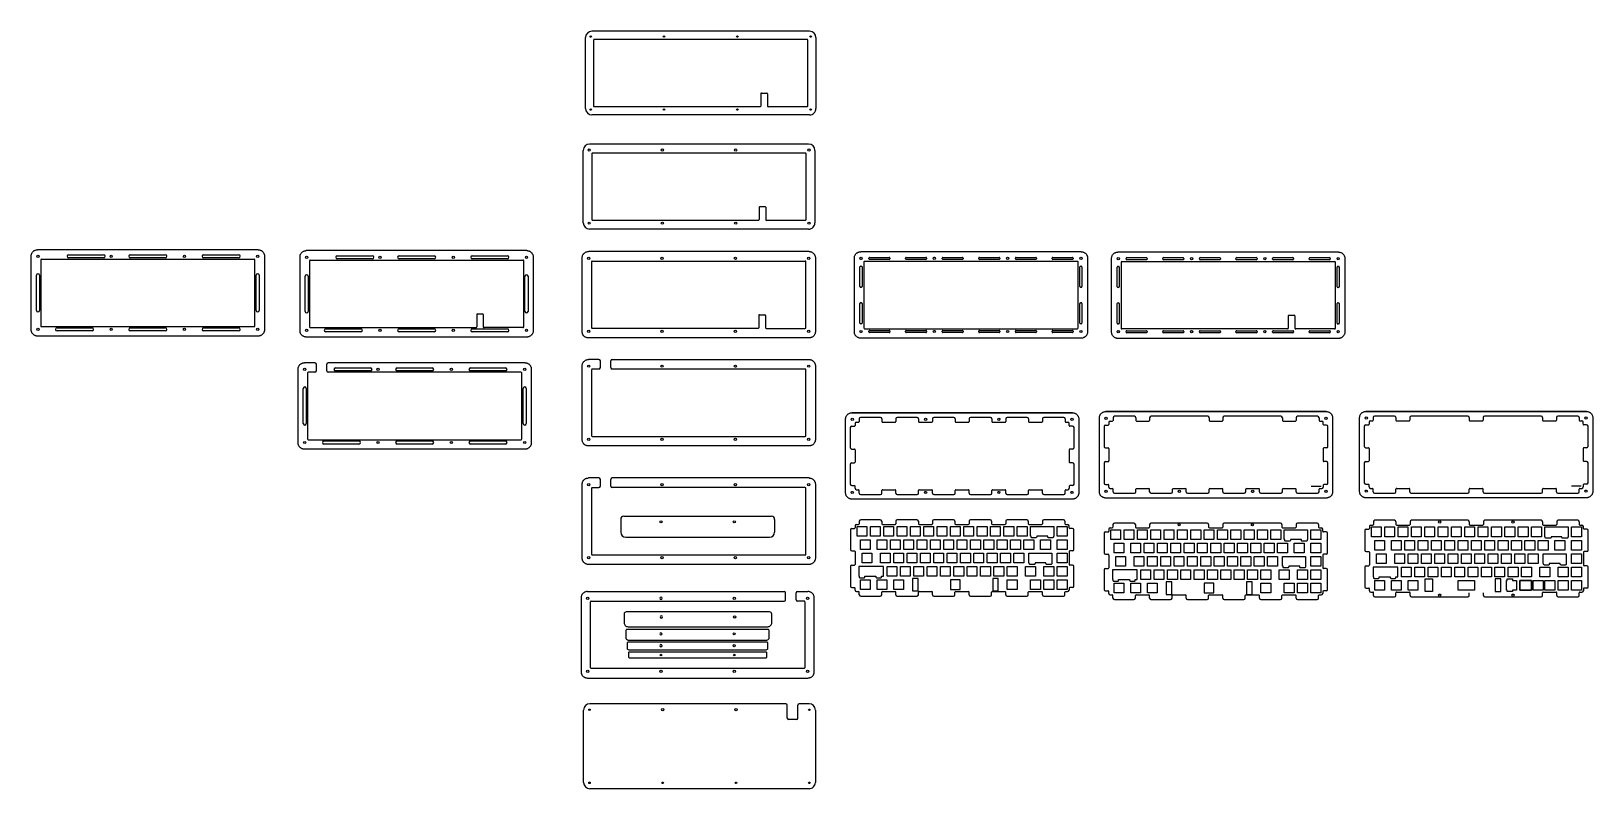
# Model space of a CAD drawing. Header units: inches. Extents: x -761 to 1468, y 32 to 1112.
import ezdxf

# ---------------------------------------------------------------- set-up
doc = ezdxf.new("R2010")
doc.units = ezdxf.units.IN
doc.header["$MEASUREMENT"] = 0

msp = doc.modelspace()

# ---------------------------------------------------------------- linework, layer by layer
at = {"color": 0}
for p, q in [((30.1, 1001.9), (30.1, 1103.1)), ((358.9, 1103.1), (358.9, 1001.9)), ((349.9, 992.9), (39.1, 992.9)), ((26.8, 838.9), (26.8, 942.2)), ((357.5, 942.2), (357.5, 838.9)), ((348.5, 829.9), (35.8, 829.9)), ((-760.9, 791.6), (-760.8, 792.3)), ((-760.9, 686.3), (-760.9, 791.6)), ((-760.8, 793), (-760.6, 793.7)), ((-760.8, 792.3), (-760.8, 793)), ((-760.6, 793.7), (-760.4, 794.4)), ((-760.4, 794.4), (-760.2, 795)), ((-760.2, 795), (-759.9, 795.7)), ((-759.9, 795.7), (-759.5, 796.3)), ((-759.5, 796.3), (-759.1, 796.9)), ((-759.1, 796.9), (-758.7, 797.4)), ((-758.7, 797.4), (-758.2, 797.9)), ((-758.2, 797.9), (-757.7, 798.4)), ((-757.7, 798.4), (-757.2, 798.9)), ((-757.2, 798.9), (-756.6, 799.2)), ((-756.6, 799.2), (-755.9, 799.6)), ((-755.9, 799.6), (-755.3, 799.9)), ((-755.3, 799.9), (-754.6, 800.1)), ((-754.6, 800.1), (-754, 800.3)), ((-754, 800.3), (-753.3, 800.5)), ((-753.3, 800.5), (-752.6, 800.5)), ((-752.6, 800.5), (-751.9, 800.6)), ((-437.1, 800.6), (-436.4, 800.5)), ((-436.4, 800.5), (-435.7, 800.5)), ((-435.7, 800.5), (-435, 800.3)), ((-435, 800.3), (-434.3, 800.1)), ((-434.3, 800.1), (-433.6, 799.9)), ((-433.6, 799.9), (-433, 799.6)), ((-433, 799.6), (-432.4, 799.2)), ((-432.4, 799.2), (-431.8, 798.9)), ((-431.8, 798.9), (-431.2, 798.4)), ((-431.2, 798.4), (-430.7, 797.9)), ((-430.7, 797.9), (-430.2, 797.4)), ((-430.2, 797.4), (-429.8, 796.9)), ((-429.8, 796.9), (-429.4, 796.3)), ((-429.4, 796.3), (-429, 795.7)), ((-429, 795.7), (-428.7, 795)), ((-428.7, 795), (-428.5, 794.4)), ((-428.5, 794.4), (-428.3, 793.7)), ((-428.3, 793.7), (-428.2, 793)), ((-428.2, 793), (-428.1, 792.3)), ((-428.1, 792.3), (-428.1, 791.6)), ((-428.1, 791.6), (-428.1, 686.3)), ((-377.3, 790.9), (-377.2, 791.6)), ((-377.3, 790.2), (-377.3, 790.9)), ((-377.3, 685), (-377.3, 790.2)), ((-377.2, 791.6), (-377.1, 792.3)), ((-377.1, 792.3), (-376.9, 793)), ((-376.9, 793), (-376.7, 793.7)), ((-376.7, 793.7), (-376.4, 794.3)), ((-376.4, 794.3), (-376, 794.9)), ((-376, 794.9), (-375.6, 795.5)), ((-375.6, 795.5), (-375.2, 796.1)), ((-375.2, 796.1), (-374.7, 796.6)), ((-374.7, 796.6), (-374.2, 797.1)), ((-374.2, 797.1), (-373.6, 797.5)), ((-373.6, 797.5), (-373, 797.9)), ((-373, 797.9), (-372.4, 798.3)), ((-372.4, 798.3), (-371.8, 798.6)), ((-371.8, 798.6), (-371.1, 798.8)), ((-371.1, 798.8), (-370.4, 799)), ((-370.4, 799), (-369.7, 799.1)), ((-369.7, 799.1), (-369, 799.2)), ((-369, 799.2), (-368.3, 799.2)), ((-53.5, 799.2), (-52.8, 799.2)), ((-52.8, 799.2), (-52.1, 799.1)), ((-52.1, 799.1), (-51.4, 799)), ((-51.4, 799), (-50.8, 798.8)), ((-50.8, 798.8), (-50.1, 798.6)), ((-50.1, 798.6), (-49.5, 798.3)), ((-49.5, 798.3), (-48.8, 797.9)), ((-48.8, 797.9), (-48.2, 797.5)), ((-48.2, 797.5), (-47.7, 797.1)), ((-47.7, 797.1), (-47.2, 796.6)), ((-47.2, 796.6), (-46.7, 796.1)), ((-46.7, 796.1), (-46.3, 795.5)), ((-46.3, 795.5), (-45.9, 794.9)), ((-45.9, 794.9), (-45.5, 794.3)), ((-45.5, 794.3), (-45.2, 793.7)), ((-45.2, 793.7), (-45, 793)), ((-45, 793), (-44.8, 792.3)), ((-44.8, 792.3), (-44.6, 791.6)), ((-44.6, 791.6), (-44.6, 790.9)), ((-44.6, 790.9), (-44.5, 790.2)), ((-44.5, 790.2), (-44.5, 685)), ((25.3, 789.7), (25.4, 790.4)), ((25.3, 789), (25.3, 789.7)), ((25.3, 683.7), (25.3, 789)), ((25.4, 790.4), (25.6, 791.1)), ((25.6, 791.1), (25.7, 791.8)), ((25.7, 791.8), (26, 792.4)), ((26, 792.4), (26.3, 793.1)), ((26.3, 793.1), (26.6, 793.7)), ((26.6, 793.7), (27, 794.3)), ((27, 794.3), (27.5, 794.8)), ((27.5, 794.8), (27.9, 795.3)), ((27.9, 795.3), (28.5, 795.8)), ((28.5, 795.8), (29, 796.3)), ((29, 796.3), (29.6, 796.6)), ((29.6, 796.6), (30.2, 797)), ((30.2, 797), (30.9, 797.3)), ((30.9, 797.3), (31.5, 797.5)), ((31.5, 797.5), (32.2, 797.7)), ((32.2, 797.7), (32.9, 797.9)), ((32.9, 797.9), (33.6, 797.9)), ((33.6, 797.9), (34.3, 798)), ((349.1, 798), (349.8, 797.9)), ((349.8, 797.9), (350.5, 797.9)), ((350.5, 797.9), (351.2, 797.7)), ((351.2, 797.7), (351.9, 797.5)), ((351.9, 797.5), (352.6, 797.3)), ((352.6, 797.3), (353.2, 797)), ((353.2, 797), (353.8, 796.6)), ((353.8, 796.6), (354.4, 796.3)), ((354.4, 796.3), (355, 795.8)), ((355, 795.8), (355.5, 795.3)), ((355.5, 795.3), (355.9, 794.8)), ((355.9, 794.8), (356.4, 794.3)), ((356.4, 794.3), (356.8, 793.7)), ((356.8, 793.7), (357.1, 793.1)), ((357.1, 793.1), (357.4, 792.4)), ((357.4, 792.4), (357.7, 791.8)), ((357.7, 791.8), (357.9, 791.1)), ((357.9, 791.1), (358, 790.4)), ((358, 790.4), (358.1, 789.7)), ((358.1, 789.7), (358.1, 789)), ((358.1, 789), (358.1, 683.7)), ((413.8, 789.3), (413.9, 790)), ((413.8, 788.6), (413.8, 789.3)), ((413.8, 683.4), (413.8, 788.6)), ((413.9, 790), (414, 790.7)), ((414, 790.7), (414.2, 791.4)), ((414.2, 791.4), (414.5, 792.1)), ((414.5, 792.1), (414.8, 792.7)), ((414.8, 792.7), (415.1, 793.3)), ((415.1, 793.3), (415.5, 793.9)), ((415.5, 793.9), (416, 794.5)), ((416, 794.5), (416.4, 795)), ((416.4, 795), (417, 795.5)), ((417, 795.5), (417.5, 795.9)), ((417.5, 795.9), (418.1, 796.3)), ((418.1, 796.3), (418.7, 796.6)), ((418.7, 796.6), (419.4, 796.9)), ((419.4, 796.9), (420, 797.2)), ((420, 797.2), (420.7, 797.4)), ((420.7, 797.4), (421.4, 797.5)), ((421.4, 797.5), (422.1, 797.6)), ((422.1, 797.6), (422.8, 797.6)), ((737.6, 797.6), (738.3, 797.6)), ((738.3, 797.6), (739, 797.5)), ((739, 797.5), (739.7, 797.4)), ((739.7, 797.4), (740.4, 797.2)), ((740.4, 797.2), (741, 796.9)), ((741, 796.9), (741.7, 796.6)), ((741.7, 796.6), (742.3, 796.3)), ((742.3, 796.3), (742.9, 795.9)), ((742.9, 795.9), (743.4, 795.5)), ((743.4, 795.5), (744, 795)), ((744, 795), (744.4, 794.5)), ((744.4, 794.5), (744.9, 793.9)), ((744.9, 793.9), (745.3, 793.3)), ((745.3, 793.3), (745.6, 792.7)), ((745.6, 792.7), (745.9, 792.1)), ((745.9, 792.1), (746.2, 791.4)), ((746.2, 791.4), (746.3, 790.7)), ((746.3, 790.7), (746.5, 790)), ((746.5, 790), (746.6, 789.3)), ((746.6, 789.3), (746.6, 788.6)), ((746.6, 788.6), (746.6, 683.4)), ((780.9, 789), (781, 789.7)), ((780.9, 788.2), (780.9, 789)), ((780.9, 683), (780.9, 788.2)), ((781, 789.7), (781.1, 790.4)), ((781.1, 790.4), (781.3, 791)), ((781.3, 791), (781.6, 791.7)), ((781.6, 791.7), (781.9, 792.3)), ((781.9, 792.3), (782.2, 793)), ((782.2, 793), (782.6, 793.5)), ((782.6, 793.5), (783.1, 794.1)), ((783.1, 794.1), (783.5, 794.6)), ((783.5, 794.6), (784.1, 795.1)), ((784.1, 795.1), (784.6, 795.5)), ((784.6, 795.5), (785.2, 795.9)), ((785.2, 795.9), (785.8, 796.3)), ((785.8, 796.3), (786.5, 796.6)), ((786.5, 796.6), (787.1, 796.8)), ((787.1, 796.8), (787.8, 797)), ((787.8, 797), (788.5, 797.1)), ((788.5, 797.1), (789.2, 797.2)), ((789.2, 797.2), (789.9, 797.2)), ((1104.7, 797.2), (1105.4, 797.2)), ((1105.4, 797.2), (1106.1, 797.1)), ((1106.1, 797.1), (1106.8, 797)), ((1106.8, 797), (1107.5, 796.8)), ((1107.5, 796.8), (1108.1, 796.6)), ((1108.1, 796.6), (1108.8, 796.3)), ((1108.8, 796.3), (1109.4, 795.9)), ((1109.4, 795.9), (1110, 795.5)), ((1110, 795.5), (1110.5, 795.1)), ((1110.5, 795.1), (1111.1, 794.6)), ((1111.1, 794.6), (1111.5, 794.1)), ((1111.5, 794.1), (1112, 793.5)), ((1112, 793.5), (1112.4, 793)), ((1112.4, 793), (1112.7, 792.3)), ((1112.7, 792.3), (1113, 791.7)), ((1113, 791.7), (1113.3, 791)), ((1113.3, 791), (1113.5, 790.4)), ((1113.5, 790.4), (1113.6, 789.7)), ((1113.6, 789.7), (1113.7, 789)), ((1113.7, 789), (1113.7, 788.2)), ((1113.7, 788.2), (1113.7, 683)), ((-760.8, 685.6), (-760.9, 686.3)), ((-760.8, 684.9), (-760.8, 685.6)), ((-760.6, 684.2), (-760.8, 684.9)), ((-760.4, 683.5), (-760.6, 684.2)), ((-760.2, 682.9), (-760.4, 683.5)), ((-759.9, 682.2), (-760.2, 682.9)), ((-759.5, 681.6), (-759.9, 682.2)), ((-759.1, 681), (-759.5, 681.6)), ((-758.7, 680.5), (-759.1, 681)), ((-758.2, 680), (-758.7, 680.5)), ((-757.7, 679.5), (-758.2, 680)), ((-757.2, 679), (-757.7, 679.5)), ((-756.6, 678.7), (-757.2, 679)), ((-755.9, 678.3), (-756.6, 678.7)), ((-755.3, 678), (-755.9, 678.3)), ((-754.6, 677.8), (-755.3, 678)), ((-754, 677.6), (-754.6, 677.8)), ((-753.3, 677.4), (-754, 677.6)), ((-752.6, 677.4), (-753.3, 677.4)), ((-751.9, 677.3), (-752.6, 677.4)), ((-437.1, 677.3), (-751.9, 677.3)), ((-436.4, 677.4), (-437.1, 677.3)), ((-435.7, 677.4), (-436.4, 677.4)), ((-435, 677.6), (-435.7, 677.4)), ((-434.3, 677.8), (-435, 677.6)), ((-433.6, 678), (-434.3, 677.8)), ((-433, 678.3), (-433.6, 678)), ((-432.4, 678.7), (-433, 678.3)), ((-431.8, 679), (-432.4, 678.7)), ((-431.2, 679.5), (-431.8, 679)), ((-430.7, 680), (-431.2, 679.5)), ((-430.2, 680.5), (-430.7, 680)), ((-429.8, 681), (-430.2, 680.5)), ((-429.4, 681.6), (-429.8, 681)), ((-429, 682.2), (-429.4, 681.6)), ((-428.7, 682.9), (-429, 682.2)), ((-428.5, 683.5), (-428.7, 682.9)), ((-428.3, 684.2), (-428.5, 683.5)), ((-428.2, 684.9), (-428.3, 684.2)), ((-428.1, 685.6), (-428.2, 684.9)), ((-428.1, 686.3), (-428.1, 685.6)), ((-377.3, 684.3), (-377.3, 685)), ((-377.2, 683.6), (-377.3, 684.3)), ((-377.1, 682.9), (-377.2, 683.6)), ((-376.9, 682.2), (-377.1, 682.9)), ((-376.7, 681.5), (-376.9, 682.2)), ((-376.4, 680.9), (-376.7, 681.5)), ((-376, 680.3), (-376.4, 680.9)), ((-375.6, 679.7), (-376, 680.3)), ((-375.2, 679.1), (-375.6, 679.7)), ((-374.7, 678.6), (-375.2, 679.1)), ((-374.2, 678.1), (-374.7, 678.6)), ((-373.6, 677.7), (-374.2, 678.1)), ((-373, 677.3), (-373.6, 677.7)), ((-372.4, 677), (-373, 677.3)), ((-371.8, 676.7), (-372.4, 677)), ((-371.1, 676.4), (-371.8, 676.7)), ((-370.4, 676.2), (-371.1, 676.4)), ((-369.7, 676.1), (-370.4, 676.2)), ((-369, 676), (-369.7, 676.1)), ((-368.3, 676), (-369, 676)), ((-53.5, 676), (-368.3, 676)), ((-52.8, 676), (-53.5, 676)), ((-52.1, 676.1), (-52.8, 676)), ((-51.4, 676.2), (-52.1, 676.1)), ((-50.8, 676.4), (-51.4, 676.2)), ((-50.1, 676.7), (-50.8, 676.4)), ((-49.5, 677), (-50.1, 676.7)), ((-48.8, 677.3), (-49.5, 677)), ((-48.2, 677.7), (-48.8, 677.3)), ((-47.7, 678.1), (-48.2, 677.7)), ((-47.2, 678.6), (-47.7, 678.1)), ((-46.7, 679.1), (-47.2, 678.6)), ((-46.3, 679.7), (-46.7, 679.1)), ((-45.9, 680.3), (-46.3, 679.7)), ((-45.5, 680.9), (-45.9, 680.3)), ((-45.2, 681.5), (-45.5, 680.9)), ((-45, 682.2), (-45.2, 681.5)), ((-44.8, 682.9), (-45, 682.2)), ((-44.6, 683.6), (-44.8, 682.9)), ((-44.5, 685), (-44.6, 684.3)), ((-44.6, 684.3), (-44.6, 683.6)), ((25.3, 683), (25.3, 683.7)), ((25.4, 682.3), (25.3, 683)), ((25.6, 681.6), (25.4, 682.3)), ((25.7, 680.9), (25.6, 681.6)), ((26, 680.3), (25.7, 680.9)), ((26.3, 679.6), (26, 680.3)), ((26.6, 679), (26.3, 679.6)), ((27, 678.4), (26.6, 679)), ((27.5, 677.9), (27, 678.4)), ((27.9, 677.4), (27.5, 677.9)), ((28.5, 676.9), (27.9, 677.4)), ((29, 676.4), (28.5, 676.9)), ((29.6, 676), (29, 676.4)), ((30.2, 675.7), (29.6, 676)), ((30.9, 675.4), (30.2, 675.7)), ((31.5, 675.2), (30.9, 675.4)), ((32.2, 675), (31.5, 675.2)), ((32.9, 674.8), (32.2, 675)), ((33.6, 674.8), (32.9, 674.8)), ((34.3, 674.7), (33.6, 674.8)), ((349.1, 674.7), (34.3, 674.7)), ((349.8, 674.8), (349.1, 674.7)), ((350.5, 674.8), (349.8, 674.8)), ((351.2, 675), (350.5, 674.8)), ((351.9, 675.2), (351.2, 675)), ((352.6, 675.4), (351.9, 675.2)), ((353.2, 675.7), (352.6, 675.4)), ((353.8, 676), (353.2, 675.7)), ((354.4, 676.4), (353.8, 676)), ((355, 676.9), (354.4, 676.4)), ((355.5, 677.4), (355, 676.9)), ((355.9, 677.9), (355.5, 677.4)), ((356.4, 678.4), (355.9, 677.9)), ((356.8, 679), (356.4, 678.4)), ((357.1, 679.6), (356.8, 679)), ((357.4, 680.3), (357.1, 679.6)), ((357.7, 680.9), (357.4, 680.3)), ((357.9, 681.6), (357.7, 680.9)), ((358, 682.3), (357.9, 681.6)), ((358.1, 683), (358, 682.3)), ((358.1, 683.7), (358.1, 683)), ((413.8, 682.7), (413.8, 683.4)), ((413.9, 682), (413.8, 682.7)), ((414, 681.3), (413.9, 682)), ((414.2, 680.6), (414, 681.3)), ((414.5, 679.9), (414.2, 680.6)), ((414.8, 679.3), (414.5, 679.9)), ((415.1, 678.7), (414.8, 679.3)), ((415.5, 678.1), (415.1, 678.7)), ((416, 677.5), (415.5, 678.1)), ((416.4, 677), (416, 677.5)), ((417, 676.5), (416.4, 677)), ((417.5, 676.1), (417, 676.5)), ((418.1, 675.7), (417.5, 676.1)), ((418.7, 675.4), (418.1, 675.7)), ((419.4, 675.1), (418.7, 675.4)), ((420, 674.8), (419.4, 675.1)), ((420.7, 674.6), (420, 674.8)), ((421.4, 674.5), (420.7, 674.6)), ((422.1, 674.4), (421.4, 674.5)), ((422.8, 674.4), (422.1, 674.4)), ((737.6, 674.4), (422.8, 674.4)), ((738.3, 674.4), (737.6, 674.4)), ((739, 674.5), (738.3, 674.4)), ((739.7, 674.6), (739, 674.5)), ((740.4, 674.8), (739.7, 674.6)), ((741, 675.1), (740.4, 674.8)), ((741.7, 675.4), (741, 675.1)), ((742.3, 675.7), (741.7, 675.4)), ((742.9, 676.1), (742.3, 675.7)), ((743.4, 676.5), (742.9, 676.1)), ((744, 677), (743.4, 676.5)), ((744.4, 677.5), (744, 677)), ((744.9, 678.1), (744.4, 677.5)), ((745.3, 678.7), (744.9, 678.1)), ((745.6, 679.3), (745.3, 678.7)), ((745.9, 679.9), (745.6, 679.3)), ((746.2, 680.6), (745.9, 679.9)), ((746.3, 681.3), (746.2, 680.6)), ((746.5, 682), (746.3, 681.3)), ((746.6, 682.7), (746.5, 682)), ((746.6, 683.4), (746.6, 682.7)), ((780.9, 682.3), (780.9, 683)), ((781, 681.6), (780.9, 682.3)), ((781.1, 680.9), (781, 681.6)), ((781.3, 680.2), (781.1, 680.9)), ((781.6, 679.6), (781.3, 680.2)), ((781.9, 678.9), (781.6, 679.6)), ((782.2, 678.3), (781.9, 678.9)), ((782.6, 677.7), (782.2, 678.3)), ((783.1, 677.2), (782.6, 677.7)), ((783.5, 676.6), (783.1, 677.2)), ((784.1, 676.2), (783.5, 676.6)), ((784.6, 675.7), (784.1, 676.2)), ((785.2, 675.3), (784.6, 675.7)), ((785.8, 675), (785.2, 675.3)), ((786.5, 674.7), (785.8, 675)), ((787.1, 674.4), (786.5, 674.7)), ((787.8, 674.2), (787.1, 674.4)), ((788.5, 674.1), (787.8, 674.2)), ((789.2, 674), (788.5, 674.1)), ((789.9, 674), (789.2, 674)), ((1104.7, 674), (789.9, 674)), ((1105.4, 674), (1104.7, 674)), ((1106.1, 674.1), (1105.4, 674)), ((1106.8, 674.2), (1106.1, 674.1)), ((1107.5, 674.4), (1106.8, 674.2)), ((1108.1, 674.7), (1107.5, 674.4)), ((1108.8, 675), (1108.1, 674.7)), ((1109.4, 675.3), (1108.8, 675)), ((1110, 675.7), (1109.4, 675.3)), ((1110.5, 676.2), (1110, 675.7)), ((1111.1, 676.6), (1110.5, 676.2)), ((1111.5, 677.2), (1111.1, 676.6)), ((1112, 677.7), (1111.5, 677.2)), ((1112.4, 678.3), (1112, 677.7)), ((1112.7, 678.9), (1112.4, 678.3)), ((1113, 679.6), (1112.7, 678.9)), ((1113.3, 680.2), (1113, 679.6)), ((1113.5, 680.9), (1113.3, 680.2)), ((1113.6, 681.6), (1113.5, 680.9)), ((1113.7, 682.3), (1113.6, 681.6)), ((1113.7, 683), (1113.7, 682.3)), ((-380, 631), (-379.9, 631.7)), ((-380, 630.3), (-380, 631)), ((-380, 525), (-380, 630.3)), ((-379.9, 631.7), (-379.7, 632.4)), ((-379.7, 632.4), (-379.6, 633.1)), ((-379.6, 633.1), (-379.3, 633.7)), ((-379.3, 633.7), (-379, 634.4)), ((-379, 634.4), (-378.7, 635)), ((-378.7, 635), (-378.3, 635.6)), ((-378.3, 635.6), (-377.8, 636.1)), ((-377.8, 636.1), (-377.4, 636.7)), ((-377.4, 636.7), (-376.8, 637.1)), ((-376.8, 637.1), (-376.3, 637.6)), ((-376.3, 637.6), (-375.7, 638)), ((-375.7, 638), (-375.1, 638.3)), ((-375.1, 638.3), (-374.4, 638.6)), ((-374.4, 638.6), (-373.8, 638.9)), ((-373.8, 638.9), (-373.1, 639)), ((-373.1, 639), (-372.4, 639.2)), ((-372.4, 639.2), (-371.7, 639.3)), ((-371.7, 639.3), (-371, 639.3)), ((-56.2, 639.3), (-55.5, 639.3)), ((-55.5, 639.3), (-54.8, 639.2)), ((-54.8, 639.2), (-54.1, 639)), ((-54.1, 639), (-53.4, 638.9)), ((-53.4, 638.9), (-52.7, 638.6)), ((-52.7, 638.6), (-52.1, 638.3)), ((-52.1, 638.3), (-51.5, 638)), ((-51.5, 638), (-50.9, 637.6)), ((-50.9, 637.6), (-50.3, 637.1)), ((-50.3, 637.1), (-49.8, 636.7)), ((-49.8, 636.7), (-49.3, 636.1)), ((-49.3, 636.1), (-48.9, 635.6)), ((-48.9, 635.6), (-48.5, 635)), ((-48.5, 635), (-48.2, 634.4)), ((-48.2, 634.4), (-47.9, 633.7)), ((-47.9, 633.7), (-47.6, 633.1)), ((-47.6, 633.1), (-47.4, 632.4)), ((-47.4, 632.4), (-47.3, 631.7)), ((-47.3, 631.7), (-47.2, 631)), ((-47.2, 631), (-47.2, 630.3)), ((-47.2, 630.3), (-47.2, 525)), ((25.3, 635.7), (25.4, 636.4)), ((25.3, 635), (25.3, 635.7)), ((25.3, 529.7), (25.3, 635)), ((25.4, 636.4), (25.6, 637.1)), ((25.6, 637.1), (25.7, 637.8)), ((25.7, 637.8), (26, 638.4)), ((26, 638.4), (26.3, 639.1)), ((26.3, 639.1), (26.6, 639.7)), ((26.6, 639.7), (27, 640.3)), ((27, 640.3), (27.5, 640.8)), ((27.5, 640.8), (27.9, 641.3)), ((27.9, 641.3), (28.5, 641.8)), ((28.5, 641.8), (29, 642.3)), ((29, 642.3), (29.6, 642.6)), ((29.6, 642.6), (30.2, 643)), ((30.2, 643), (30.9, 643.3)), ((30.9, 643.3), (31.5, 643.5)), ((31.5, 643.5), (32.2, 643.7)), ((32.2, 643.7), (32.9, 643.9)), ((32.9, 643.9), (33.6, 643.9)), ((33.6, 643.9), (34.3, 644)), ((349.1, 644), (349.8, 643.9)), ((349.8, 643.9), (350.5, 643.9)), ((350.5, 643.9), (351.2, 643.7)), ((351.2, 643.7), (351.9, 643.5)), ((351.9, 643.5), (352.6, 643.3)), ((352.6, 643.3), (353.2, 643)), ((353.2, 643), (353.8, 642.6)), ((353.8, 642.6), (354.4, 642.3)), ((354.4, 642.3), (355, 641.8)), ((355, 641.8), (355.5, 641.3)), ((355.5, 641.3), (355.9, 640.8)), ((355.9, 640.8), (356.4, 640.3)), ((356.4, 640.3), (356.8, 639.7)), ((356.8, 639.7), (357.1, 639.1)), ((357.1, 639.1), (357.4, 638.4)), ((357.4, 638.4), (357.7, 637.8)), ((357.7, 637.8), (357.9, 637.1)), ((357.9, 637.1), (358, 636.4)), ((358, 636.4), (358.1, 635.7)), ((358.1, 635.7), (358.1, 635)), ((358.1, 635), (358.1, 529.7)), ((401.3, 559.7), (401.4, 560.4)), ((401.3, 559), (401.3, 559.7)), ((401.3, 453.8), (401.3, 559)), ((401.4, 560.4), (401.5, 561.1)), ((401.5, 561.1), (401.7, 561.8)), ((401.7, 561.8), (402, 562.5)), ((402, 562.5), (402.3, 563.1)), ((402.3, 563.1), (402.6, 563.7)), ((402.6, 563.7), (403, 564.3)), ((403, 564.3), (403.4, 564.9)), ((403.4, 564.9), (403.9, 565.4)), ((403.9, 565.4), (404.4, 565.9)), ((404.4, 565.9), (405, 566.3)), ((405, 566.3), (405.6, 566.7)), ((405.6, 566.7), (406.2, 567)), ((406.2, 567), (406.8, 567.3)), ((406.8, 567.3), (407.5, 567.6)), ((407.5, 567.6), (408.2, 567.8)), ((408.2, 567.8), (408.9, 567.9)), ((408.9, 567.9), (409.6, 568)), ((409.6, 568), (410.3, 568)), ((410.3, 568), (725.1, 568)), ((725.1, 568), (725.8, 568)), ((725.8, 568), (726.5, 567.9)), ((726.5, 567.9), (727.2, 567.8)), ((727.2, 567.8), (727.9, 567.6)), ((727.9, 567.6), (728.5, 567.3)), ((728.5, 567.3), (729.2, 567)), ((729.2, 567), (729.8, 566.7)), ((729.8, 566.7), (730.4, 566.3)), ((730.4, 566.3), (730.9, 565.9)), ((730.9, 565.9), (731.4, 565.4)), ((731.4, 565.4), (731.9, 564.9)), ((731.9, 564.9), (732.4, 564.3)), ((732.4, 564.3), (732.7, 563.7)), ((732.7, 563.7), (733.1, 563.1)), ((733.1, 563.1), (733.4, 562.5)), ((733.4, 562.5), (733.6, 561.8)), ((733.6, 561.8), (733.8, 561.1)), ((733.8, 561.1), (734, 560.4)), ((734, 560.4), (734, 559.7)), ((734, 559.7), (734.1, 559)), ((734.1, 559), (734.1, 453.8)), ((763.5, 561.4), (763.6, 562.1)), ((763.5, 560.7), (763.5, 561.4)), ((763.5, 455.4), (763.5, 560.7)), ((763.6, 562.1), (763.7, 562.8)), ((763.7, 562.8), (763.9, 563.4)), ((763.9, 563.4), (764.2, 564.1)), ((764.2, 564.1), (764.5, 564.7)), ((764.5, 564.7), (764.8, 565.4)), ((764.8, 565.4), (765.2, 566)), ((765.2, 566), (765.6, 566.5)), ((765.6, 566.5), (766.1, 567)), ((766.1, 567), (766.6, 567.5)), ((766.6, 567.5), (767.2, 567.9)), ((767.2, 567.9), (767.8, 568.3)), ((767.8, 568.3), (768.4, 568.7)), ((768.4, 568.7), (769, 569)), ((769, 569), (769.7, 569.2)), ((769.7, 569.2), (770.4, 569.4)), ((770.4, 569.4), (771.1, 569.6)), ((771.1, 569.6), (771.8, 569.6)), ((771.8, 569.6), (772.5, 569.7)), ((772.5, 569.7), (1087.3, 569.7)), ((1087.3, 569.7), (1088, 569.6)), ((1088, 569.6), (1088.7, 569.6)), ((1088.7, 569.6), (1089.4, 569.4)), ((1089.4, 569.4), (1090.1, 569.2)), ((1090.1, 569.2), (1090.7, 569)), ((1090.7, 569), (1091.4, 568.7)), ((1091.4, 568.7), (1092, 568.3)), ((1092, 568.3), (1092.6, 567.9)), ((1092.6, 567.9), (1093.1, 567.5)), ((1093.1, 567.5), (1093.7, 567)), ((1093.7, 567), (1094.1, 566.5)), ((1094.1, 566.5), (1094.6, 566)), ((1094.6, 566), (1095, 565.4)), ((1095, 565.4), (1095.3, 564.7)), ((1095.3, 564.7), (1095.6, 564.1)), ((1095.6, 564.1), (1095.8, 563.4)), ((1095.8, 563.4), (1096, 562.8)), ((1096, 562.8), (1096.2, 562.1)), ((1096.2, 562.1), (1096.3, 561.4)), ((1096.3, 561.4), (1096.3, 560.7)), ((1096.3, 560.7), (1096.3, 455.4)), ((1134.7, 561), (1134.8, 561.7)), ((1134.7, 455.7), (1134.7, 561)), ((1134.8, 561.7), (1134.9, 562.4)), ((1134.9, 562.4), (1135, 563.1)), ((1135, 563.1), (1135.2, 563.8)), ((1135.2, 563.8), (1135.4, 564.4)), ((1135.4, 564.4), (1135.7, 565.1)), ((1135.7, 565.1), (1136.1, 565.7)), ((1136.1, 565.7), (1136.5, 566.3)), ((1136.5, 566.3), (1136.9, 566.8)), ((1136.9, 566.8), (1137.4, 567.3)), ((1137.4, 567.3), (1137.9, 567.8)), ((1137.9, 567.8), (1138.4, 568.3)), ((1138.4, 568.3), (1139, 568.6)), ((1139, 568.6), (1139.7, 569)), ((1139.7, 569), (1140.3, 569.3)), ((1140.3, 569.3), (1141, 569.5)), ((1141, 569.5), (1141.6, 569.7)), ((1141.6, 569.7), (1142.3, 569.9)), ((1142.3, 569.9), (1143, 569.9)), ((1143, 569.9), (1143.7, 570)), ((1143.7, 570), (1458.5, 570)), ((1458.5, 570), (1459.2, 569.9)), ((1459.2, 569.9), (1459.9, 569.9)), ((1459.9, 569.9), (1460.6, 569.7)), ((1460.6, 569.7), (1461.3, 569.5)), ((1461.3, 569.5), (1462, 569.3)), ((1462, 569.3), (1462.6, 569)), ((1462.6, 569), (1463.2, 568.6)), ((1463.2, 568.6), (1463.8, 568.3)), ((1463.8, 568.3), (1464.4, 567.8)), ((1464.4, 567.8), (1464.9, 567.3)), ((1464.9, 567.3), (1465.4, 566.8)), ((1465.4, 566.8), (1465.8, 566.3)), ((1465.8, 566.3), (1466.2, 565.7)), ((1466.2, 565.7), (1466.6, 565.1)), ((1466.6, 565.1), (1466.9, 564.4)), ((1466.9, 564.4), (1467.1, 563.8)), ((1467.1, 563.8), (1467.3, 563.1)), ((1467.3, 563.1), (1467.4, 562.4)), ((1467.4, 562.4), (1467.5, 561.7)), ((1467.5, 561.7), (1467.5, 561)), ((1467.5, 561), (1467.5, 455.7)), ((-380, 524.3), (-380, 525)), ((-379.9, 523.6), (-380, 524.3)), ((-379.7, 522.9), (-379.9, 523.6)), ((-379.6, 522.3), (-379.7, 522.9)), ((-379.3, 521.6), (-379.6, 522.3)), ((-379, 521), (-379.3, 521.6)), ((-378.7, 520.3), (-379, 521)), ((-378.3, 519.8), (-378.7, 520.3)), ((-377.8, 519.2), (-378.3, 519.8)), ((-377.4, 518.7), (-377.8, 519.2)), ((-376.8, 518.2), (-377.4, 518.7)), ((-376.3, 517.8), (-376.8, 518.2)), ((-375.7, 517.4), (-376.3, 517.8)), ((-375.1, 517), (-375.7, 517.4)), ((-374.4, 516.7), (-375.1, 517)), ((-373.8, 516.5), (-374.4, 516.7)), ((-373.1, 516.3), (-373.8, 516.5)), ((-372.4, 516.2), (-373.1, 516.3)), ((-371.7, 516.1), (-372.4, 516.2)), ((-371, 516), (-371.7, 516.1)), ((-56.2, 516), (-371, 516)), ((-55.5, 516.1), (-56.2, 516)), ((-54.8, 516.2), (-55.5, 516.1)), ((-54.1, 516.3), (-54.8, 516.2)), ((-53.4, 516.5), (-54.1, 516.3)), ((-52.7, 516.7), (-53.4, 516.5)), ((-52.1, 517), (-52.7, 516.7)), ((-51.5, 517.4), (-52.1, 517)), ((-50.9, 517.8), (-51.5, 517.4)), ((-50.3, 518.2), (-50.9, 517.8)), ((-49.8, 518.7), (-50.3, 518.2)), ((-49.3, 519.2), (-49.8, 518.7)), ((-48.9, 519.8), (-49.3, 519.2)), ((-48.5, 520.3), (-48.9, 519.8)), ((-48.2, 521), (-48.5, 520.3)), ((-47.9, 521.6), (-48.2, 521)), ((-47.6, 522.3), (-47.9, 521.6)), ((-47.4, 522.9), (-47.6, 522.3)), ((-47.3, 523.6), (-47.4, 522.9)), ((-47.2, 524.3), (-47.3, 523.6)), ((-47.2, 525), (-47.2, 524.3)), ((25.3, 529), (25.3, 529.7)), ((25.4, 528.3), (25.3, 529)), ((25.6, 527.6), (25.4, 528.3)), ((25.7, 526.9), (25.6, 527.6)), ((26, 526.3), (25.7, 526.9)), ((26.3, 525.6), (26, 526.3)), ((26.6, 525), (26.3, 525.6)), ((27, 524.4), (26.6, 525)), ((27.5, 523.9), (27, 524.4)), ((27.9, 523.4), (27.5, 523.9)), ((28.5, 522.9), (27.9, 523.4)), ((29, 522.4), (28.5, 522.9)), ((29.6, 522), (29, 522.4)), ((30.2, 521.7), (29.6, 522)), ((30.9, 521.4), (30.2, 521.7)), ((31.5, 521.2), (30.9, 521.4)), ((32.2, 521), (31.5, 521.2)), ((32.9, 520.8), (32.2, 521)), ((33.6, 520.8), (32.9, 520.8)), ((34.3, 520.7), (33.6, 520.8)), ((349.1, 520.7), (34.3, 520.7)), ((349.8, 520.8), (349.1, 520.7)), ((350.5, 520.8), (349.8, 520.8)), ((351.2, 521), (350.5, 520.8)), ((351.9, 521.2), (351.2, 521)), ((352.6, 521.4), (351.9, 521.2)), ((353.2, 521.7), (352.6, 521.4)), ((353.8, 522), (353.2, 521.7)), ((354.4, 522.4), (353.8, 522)), ((355, 522.9), (354.4, 522.4)), ((355.5, 523.4), (355, 522.9)), ((355.9, 523.9), (355.5, 523.4)), ((356.4, 524.4), (355.9, 523.9)), ((356.8, 525), (356.4, 524.4)), ((357.1, 525.6), (356.8, 525)), ((357.4, 526.3), (357.1, 525.6)), ((357.7, 526.9), (357.4, 526.3)), ((357.9, 527.6), (357.7, 526.9)), ((358, 528.3), (357.9, 527.6)), ((358.1, 529), (358, 528.3)), ((358.1, 529.7), (358.1, 529)), ((25.4, 467.4), (25.6, 468.1)), ((25.6, 468.1), (25.7, 468.8)), ((25.7, 468.8), (26, 469.4)), ((26, 469.4), (26.3, 470.1)), ((26.3, 470.1), (26.6, 470.7)), ((26.6, 470.7), (27, 471.3)), ((27, 471.3), (27.5, 471.8)), ((27.5, 471.8), (27.9, 472.3)), ((27.9, 472.3), (28.5, 472.8)), ((28.5, 472.8), (29, 473.3)), ((29, 473.3), (29.6, 473.6)), ((29.6, 473.6), (30.2, 474)), ((30.2, 474), (30.9, 474.3)), ((30.9, 474.3), (31.5, 474.5)), ((31.5, 474.5), (32.2, 474.7)), ((32.2, 474.7), (32.9, 474.9)), ((32.9, 474.9), (33.6, 474.9)), ((33.6, 474.9), (34.3, 475)), ((349.1, 475), (349.8, 474.9)), ((349.8, 474.9), (350.5, 474.9)), ((350.5, 474.9), (351.2, 474.7)), ((351.2, 474.7), (351.9, 474.5)), ((351.9, 474.5), (352.6, 474.3)), ((352.6, 474.3), (353.2, 474)), ((353.2, 474), (353.8, 473.6)), ((353.8, 473.6), (354.4, 473.3)), ((354.4, 473.3), (355, 472.8)), ((355, 472.8), (355.5, 472.3)), ((355.5, 472.3), (355.9, 471.8)), ((355.9, 471.8), (356.4, 471.3)), ((356.4, 471.3), (356.8, 470.7)), ((356.8, 470.7), (357.1, 470.1)), ((357.1, 470.1), (357.4, 469.4)), ((357.4, 469.4), (357.7, 468.8)), ((357.7, 468.8), (357.9, 468.1)), ((357.9, 468.1), (358, 467.4)), ((25.3, 466.7), (25.4, 467.4)), ((25.3, 466), (25.3, 466.7)), ((25.3, 360.7), (25.3, 466)), ((358, 467.4), (358.1, 466.7)), ((358.1, 466.7), (358.1, 466)), ((358.1, 466), (358.1, 360.7)), ((401.3, 453.1), (401.3, 453.8)), ((401.4, 452.4), (401.3, 453.1)), ((401.5, 451.7), (401.4, 452.4)), ((401.7, 451), (401.5, 451.7)), ((402, 450.3), (401.7, 451)), ((402.3, 449.7), (402, 450.3)), ((402.6, 449.1), (402.3, 449.7)), ((403, 448.5), (402.6, 449.1)), ((403.4, 447.9), (403, 448.5)), ((403.9, 447.4), (403.4, 447.9)), ((404.4, 446.9), (403.9, 447.4)), ((405, 446.5), (404.4, 446.9)), ((405.6, 446.1), (405, 446.5)), ((406.2, 445.8), (405.6, 446.1)), ((406.8, 445.5), (406.2, 445.8)), ((729.2, 445.8), (728.5, 445.5)), ((729.8, 446.1), (729.2, 445.8)), ((730.4, 446.5), (729.8, 446.1)), ((730.9, 446.9), (730.4, 446.5)), ((731.4, 447.4), (730.9, 446.9)), ((731.9, 447.9), (731.4, 447.4)), ((732.4, 448.5), (731.9, 447.9)), ((732.7, 449.1), (732.4, 448.5)), ((733.1, 449.7), (732.7, 449.1)), ((733.4, 450.3), (733.1, 449.7)), ((733.6, 451), (733.4, 450.3)), ((733.8, 451.7), (733.6, 451)), ((734, 452.4), (733.8, 451.7)), ((734.1, 453.8), (734, 453.1)), ((734, 453.1), (734, 452.4)), ((763.5, 454.7), (763.5, 455.4)), ((763.6, 454), (763.5, 454.7)), ((763.7, 453.3), (763.6, 454)), ((763.9, 452.6), (763.7, 453.3)), ((764.2, 452), (763.9, 452.6)), ((764.5, 451.3), (764.2, 452)), ((764.8, 450.7), (764.5, 451.3)), ((765.2, 450.1), (764.8, 450.7)), ((765.6, 449.6), (765.2, 450.1)), ((766.1, 449), (765.6, 449.6)), ((766.6, 448.6), (766.1, 449)), ((767.2, 448.1), (766.6, 448.6)), ((767.8, 447.7), (767.2, 448.1)), ((768.4, 447.4), (767.8, 447.7)), ((769, 447.1), (768.4, 447.4)), ((769.7, 446.9), (769, 447.1)), ((770.4, 446.7), (769.7, 446.9)), ((771.1, 446.5), (770.4, 446.7)), ((771.8, 446.4), (771.1, 446.5)), ((772.5, 446.4), (771.8, 446.4)), ((1087.3, 446.4), (772.5, 446.4)), ((1079.8, 462.9), (1065.8, 462.9)), ((1088, 446.4), (1087.3, 446.4)), ((1088.7, 446.5), (1088, 446.4)), ((1089.4, 446.7), (1088.7, 446.5)), ((1090.1, 446.9), (1089.4, 446.7)), ((1090.7, 447.1), (1090.1, 446.9)), ((1091.4, 447.4), (1090.7, 447.1)), ((1092, 447.7), (1091.4, 447.4)), ((1092.6, 448.1), (1092, 447.7)), ((1093.1, 448.6), (1092.6, 448.1)), ((1093.7, 449), (1093.1, 448.6)), ((1094.1, 449.6), (1093.7, 449)), ((1094.6, 450.1), (1094.1, 449.6)), ((1095, 450.7), (1094.6, 450.1)), ((1095.3, 451.3), (1095, 450.7)), ((1095.6, 452), (1095.3, 451.3)), ((1095.8, 452.6), (1095.6, 452)), ((1096, 453.3), (1095.8, 452.6)), ((1096.2, 454), (1096, 453.3)), ((1096.3, 454.7), (1096.2, 454)), ((1096.3, 455.4), (1096.3, 454.7)), ((1134.8, 455), (1134.7, 455.7)), ((1134.9, 454.3), (1134.8, 455)), ((1135, 453.6), (1134.9, 454.3)), ((1135.2, 452.9), (1135, 453.6)), ((1135.4, 452.3), (1135.2, 452.9)), ((1135.7, 451.6), (1135.4, 452.3)), ((1136.1, 451), (1135.7, 451.6)), ((1136.5, 450.4), (1136.1, 451)), ((1136.9, 449.9), (1136.5, 450.4)), ((1137.4, 449.4), (1136.9, 449.9)), ((1137.9, 448.9), (1137.4, 449.4)), ((1138.4, 448.4), (1137.9, 448.9)), ((1139, 448), (1138.4, 448.4)), ((1139.7, 447.7), (1139, 448)), ((1140.3, 447.4), (1139.7, 447.7)), ((1141, 447.2), (1140.3, 447.4)), ((1141.6, 447), (1141, 447.2)), ((1142.3, 446.8), (1141.6, 447)), ((1143, 446.7), (1142.3, 446.8)), ((1143.7, 446.7), (1143, 446.7)), ((1458.5, 446.7), (1143.7, 446.7)), ((1451, 463.2), (1437, 463.2)), ((1459.2, 446.7), (1458.5, 446.7)), ((1459.9, 446.8), (1459.2, 446.7)), ((1460.6, 447), (1459.9, 446.8)), ((1461.3, 447.2), (1460.6, 447)), ((1462, 447.4), (1461.3, 447.2)), ((1462.6, 447.7), (1462, 447.4)), ((1463.2, 448), (1462.6, 447.7)), ((1463.8, 448.4), (1463.2, 448)), ((1464.4, 448.9), (1463.8, 448.4)), ((1464.9, 449.4), (1464.4, 448.9)), ((1465.4, 449.9), (1464.9, 449.4)), ((1465.8, 450.4), (1465.4, 449.9)), ((1466.2, 451), (1465.8, 450.4)), ((1466.6, 451.6), (1466.2, 451)), ((1466.9, 452.3), (1466.6, 451.6)), ((1467.1, 452.9), (1466.9, 452.3)), ((1467.3, 453.6), (1467.1, 452.9)), ((1467.4, 454.3), (1467.3, 453.6)), ((1467.5, 455), (1467.4, 454.3)), ((1467.5, 455.7), (1467.5, 455)), ((407.5, 445.2), (406.8, 445.5)), ((408.2, 445), (407.5, 445.2)), ((408.9, 444.9), (408.2, 445)), ((409.6, 444.8), (408.9, 444.9)), ((410.3, 444.8), (409.6, 444.8)), ((725.1, 444.8), (410.3, 444.8)), ((725.8, 444.8), (725.1, 444.8)), ((726.5, 444.9), (725.8, 444.8)), ((727.2, 445), (726.5, 444.9)), ((727.9, 445.2), (727.2, 445)), ((728.5, 445.5), (727.9, 445.2)), ((417.6, 406), (431.6, 406)), ((417.6, 392), (417.6, 406)), ((431.6, 406), (431.6, 392)), ((436.7, 406), (450.7, 406)), ((436.7, 392), (436.7, 406)), ((450.7, 406), (450.7, 392)), ((455.7, 406), (469.7, 406)), ((455.7, 392), (455.7, 406)), ((469.7, 406), (469.7, 392)), ((474.8, 406), (488.8, 406)), ((474.8, 392), (474.8, 406)), ((488.8, 406), (488.8, 392)), ((493.8, 406), (507.8, 406)), ((493.8, 392), (493.8, 406)), ((507.8, 406), (507.8, 392)), ((512.9, 406), (526.9, 406)), ((512.9, 392), (512.9, 406)), ((526.9, 406), (526.9, 392)), ((531.9, 406), (545.9, 406)), ((531.9, 392), (531.9, 406)), ((545.9, 406), (545.9, 392)), ((551, 406), (565, 406)), ((551, 392), (551, 406)), ((565, 406), (565, 392)), ((570, 406), (584, 406)), ((570, 392), (570, 406)), ((584, 406), (584, 392)), ((589.1, 406), (603.1, 406)), ((589.1, 392), (589.1, 406)), ((603.1, 406), (603.1, 392)), ((608.1, 406), (622.1, 406)), ((608.1, 392), (608.1, 406)), ((622.1, 406), (622.1, 392)), ((627.2, 406), (641.2, 406)), ((627.2, 392), (627.2, 406)), ((641.2, 406), (641.2, 392)), ((646.2, 406), (660.2, 406)), ((646.2, 392), (646.2, 406)), ((660.2, 406), (660.2, 392)), ((660.2, 406), (660.2, 392)), ((665.3, 406), (698.3, 406)), ((665.3, 392), (665.3, 406)), ((698.3, 406), (698.3, 392)), ((703.4, 406), (717.4, 406)), ((703.4, 392), (703.4, 406)), ((717.4, 406), (717.4, 392)), ((717.4, 406), (717.4, 392)), ((779.7, 401.2), (793.7, 401.2)), ((779.7, 387.2), (779.7, 401.2)), ((793.7, 401.2), (793.7, 387.2)), ((798.7, 401.2), (812.7, 401.2)), ((798.7, 387.2), (798.7, 401.2)), ((812.7, 401.2), (812.7, 387.2)), ((817.8, 401.2), (831.8, 401.2)), ((817.8, 387.2), (817.8, 401.2)), ((831.8, 401.2), (831.8, 387.2)), ((836.8, 401.2), (850.8, 401.2)), ((836.8, 387.2), (836.8, 401.2)), ((850.8, 401.2), (850.8, 387.2)), ((855.9, 401.2), (869.9, 401.2)), ((855.9, 387.2), (855.9, 401.2)), ((869.9, 401.2), (869.9, 387.2)), ((874.9, 401.2), (888.9, 401.2)), ((874.9, 387.2), (874.9, 401.2)), ((888.9, 401.2), (888.9, 387.2)), ((894, 401.2), (908, 401.2)), ((894, 387.2), (894, 401.2)), ((908, 401.2), (908, 387.2)), ((913, 401.2), (927, 401.2)), ((913, 387.2), (913, 401.2)), ((927, 401.2), (927, 387.2)), ((932.1, 401.2), (946.1, 401.2)), ((932.1, 387.2), (932.1, 401.2)), ((946.1, 401.2), (946.1, 387.2)), ((951.1, 401.2), (965.1, 401.2)), ((951.1, 387.2), (951.1, 401.2)), ((965.1, 401.2), (965.1, 387.2)), ((970.2, 401.2), (984.2, 401.2)), ((970.2, 387.2), (970.2, 401.2)), ((984.2, 401.2), (984.2, 387.2)), ((989.2, 401.2), (1003.2, 401.2)), ((989.2, 387.2), (989.2, 401.2)), ((1003.2, 401.2), (1003.2, 387.2)), ((1008.3, 401.2), (1022.3, 401.2)), ((1008.3, 387.2), (1008.3, 401.2)), ((1022.3, 401.2), (1022.3, 387.2)), ((1022.3, 401.2), (1022.3, 387.2)), ((1027.3, 401.2), (1060.4, 401.2)), ((1027.3, 387.2), (1027.3, 401.2)), ((1060.4, 401.2), (1060.4, 387.2)), ((1065.4, 401.2), (1079.4, 401.2)), ((1065.4, 387.2), (1065.4, 401.2)), ((1079.4, 401.2), (1079.4, 387.2)), ((1079.4, 401.2), (1079.4, 387.2)), ((1151.6, 405.1), (1165.6, 405.1)), ((1151.6, 391.1), (1151.6, 405.1)), ((1165.6, 405.1), (1165.6, 391.1)), ((1170.7, 405.1), (1184.7, 405.1)), ((1170.7, 391.1), (1170.7, 405.1)), ((1184.7, 405.1), (1184.7, 391.1)), ((1189.7, 405.1), (1203.7, 405.1)), ((1189.7, 391.1), (1189.7, 405.1)), ((1203.7, 405.1), (1203.7, 391.1)), ((1208.8, 405.1), (1222.8, 405.1)), ((1208.8, 391.1), (1208.8, 405.1)), ((1222.8, 405.1), (1222.8, 391.1)), ((1227.8, 405.1), (1241.8, 405.1)), ((1227.8, 391.1), (1227.8, 405.1)), ((1241.8, 405.1), (1241.8, 391.1)), ((1246.9, 405.1), (1260.9, 405.1)), ((1246.9, 391.1), (1246.9, 405.1)), ((1260.9, 405.1), (1260.9, 391.1)), ((1265.9, 405.1), (1279.9, 405.1)), ((1265.9, 391.1), (1265.9, 405.1)), ((1279.9, 405.1), (1279.9, 391.1)), ((1285, 405.1), (1299, 405.1)), ((1285, 391.1), (1285, 405.1)), ((1299, 405.1), (1299, 391.1)), ((1304, 405.1), (1318, 405.1)), ((1304, 391.1), (1304, 405.1)), ((1318, 405.1), (1318, 391.1)), ((1323.1, 405.1), (1337.1, 405.1)), ((1323.1, 391.1), (1323.1, 405.1)), ((1337.1, 405.1), (1337.1, 391.1)), ((1342.1, 405.1), (1356.1, 405.1)), ((1342.1, 391.1), (1342.1, 405.1)), ((1356.1, 405.1), (1356.1, 391.1)), ((1361.2, 405.1), (1375.2, 405.1)), ((1361.2, 391.1), (1361.2, 405.1)), ((1375.2, 405.1), (1375.2, 391.1)), ((1380.2, 405.1), (1394.2, 405.1)), ((1380.2, 391.1), (1380.2, 405.1)), ((1394.2, 405.1), (1394.2, 391.1)), ((1394.2, 405.1), (1394.2, 391.1)), ((1399.3, 405.1), (1432.3, 405.1)), ((1399.3, 391.1), (1399.3, 405.1)), ((1432.3, 405.1), (1432.3, 391.1)), ((1437.4, 405.1), (1451.4, 405.1)), ((1437.4, 391.1), (1437.4, 405.1)), ((1451.4, 405.1), (1451.4, 391.1)), ((1451.4, 405.1), (1451.4, 391.1)), ((431.6, 392), (417.6, 392)), ((422.4, 386.9), (436.4, 386.9)), ((422.4, 372.9), (422.4, 386.9)), ((436.4, 386.9), (436.4, 372.9)), ((450.7, 392), (436.7, 392)), ((446.2, 386.9), (460.2, 386.9)), ((446.2, 372.9), (446.2, 386.9)), ((469.7, 392), (455.7, 392)), ((460.2, 386.9), (460.2, 372.9)), ((465.3, 386.9), (479.3, 386.9)), ((465.3, 372.9), (465.3, 386.9)), ((488.8, 392), (474.8, 392)), ((479.3, 386.9), (479.3, 372.9)), ((484.3, 386.9), (498.3, 386.9)), ((484.3, 372.9), (484.3, 386.9)), ((507.8, 392), (493.8, 392)), ((498.3, 386.9), (498.3, 372.9)), ((503.4, 386.9), (517.4, 386.9)), ((503.4, 372.9), (503.4, 386.9)), ((526.9, 392), (512.9, 392)), ((517.4, 386.9), (517.4, 372.9)), ((522.4, 386.9), (536.4, 386.9)), ((522.4, 372.9), (522.4, 386.9)), ((545.9, 392), (531.9, 392)), ((536.4, 386.9), (536.4, 372.9)), ((541.5, 386.9), (555.5, 386.9)), ((541.5, 372.9), (541.5, 386.9)), ((565, 392), (551, 392)), ((555.5, 386.9), (555.5, 372.9)), ((560.5, 386.9), (574.5, 386.9)), ((560.5, 372.9), (560.5, 386.9)), ((584, 392), (570, 392)), ((574.5, 386.9), (574.5, 372.9)), ((579.6, 386.9), (593.6, 386.9)), ((579.6, 372.9), (579.6, 386.9)), ((603.1, 392), (589.1, 392)), ((593.6, 386.9), (593.6, 372.9)), ((598.6, 386.9), (612.6, 386.9)), ((598.6, 372.9), (598.6, 386.9)), ((622.1, 392), (608.1, 392)), ((612.6, 386.9), (612.6, 372.9)), ((617.7, 386.9), (631.7, 386.9)), ((617.7, 372.9), (617.7, 386.9)), ((641.2, 392), (627.2, 392)), ((631.7, 386.9), (631.7, 372.9)), ((636.7, 386.9), (650.7, 386.9)), ((636.7, 372.9), (636.7, 386.9)), ((660.2, 392), (646.2, 392)), ((660.2, 392), (646.2, 392)), ((650.7, 386.9), (650.7, 372.9)), ((655.8, 386.9), (669.8, 386.9)), ((655.8, 372.9), (655.8, 386.9)), ((669.8, 386.9), (669.8, 372.9)), ((717.4, 392), (703.4, 392)), ((717.4, 392), (703.4, 392)), ((703.4, 386.9), (717.4, 386.9)), ((703.4, 372.9), (703.4, 386.9)), ((717.4, 386.9), (717.4, 372.9)), ((793.7, 387.2), (779.7, 387.2)), ((784.5, 382.1), (798.5, 382.1)), ((784.5, 368.1), (784.5, 382.1)), ((798.5, 382.1), (798.5, 368.1)), ((812.7, 387.2), (798.7, 387.2)), ((808.3, 382.1), (822.3, 382.1)), ((808.3, 368.1), (808.3, 382.1)), ((831.8, 387.2), (817.8, 387.2)), ((822.3, 382.1), (822.3, 368.1)), ((827.3, 382.1), (841.3, 382.1)), ((827.3, 368.1), (827.3, 382.1)), ((850.8, 387.2), (836.8, 387.2)), ((841.3, 382.1), (841.3, 368.1)), ((846.4, 382.1), (860.4, 382.1)), ((846.4, 368.1), (846.4, 382.1)), ((869.9, 387.2), (855.9, 387.2)), ((860.4, 382.1), (860.4, 368.1)), ((865.4, 382.1), (879.4, 382.1)), ((865.4, 368.1), (865.4, 382.1)), ((888.9, 387.2), (874.9, 387.2)), ((879.4, 382.1), (879.4, 368.1)), ((884.5, 382.1), (898.5, 382.1)), ((884.5, 368.1), (884.5, 382.1)), ((908, 387.2), (894, 387.2)), ((898.5, 382.1), (898.5, 368.1)), ((903.5, 382.1), (917.5, 382.1)), ((903.5, 368.1), (903.5, 382.1)), ((927, 387.2), (913, 387.2)), ((917.5, 382.1), (917.5, 368.1)), ((922.6, 382.1), (936.6, 382.1)), ((922.6, 368.1), (922.6, 382.1)), ((946.1, 387.2), (932.1, 387.2)), ((936.6, 382.1), (936.6, 368.1)), ((941.6, 382.1), (955.6, 382.1)), ((941.6, 368.1), (941.6, 382.1)), ((965.1, 387.2), (951.1, 387.2)), ((955.6, 382.1), (955.6, 368.1)), ((960.7, 382.1), (974.7, 382.1)), ((960.7, 368.1), (960.7, 382.1)), ((984.2, 387.2), (970.2, 387.2)), ((974.7, 382.1), (974.7, 368.1)), ((979.7, 382.1), (993.7, 382.1)), ((979.7, 368.1), (979.7, 382.1)), ((1003.2, 387.2), (989.2, 387.2)), ((993.7, 382.1), (993.7, 368.1)), ((998.8, 382.1), (1012.8, 382.1)), ((998.8, 368.1), (998.8, 382.1)), ((1022.3, 387.2), (1008.3, 387.2)), ((1022.3, 387.2), (1008.3, 387.2)), ((1012.8, 382.1), (1012.8, 368.1)), ((1017.8, 382.1), (1031.8, 382.1)), ((1017.8, 368.1), (1017.8, 382.1)), ((1031.8, 382.1), (1031.8, 368.1)), ((1079.4, 387.2), (1065.4, 387.2)), ((1079.4, 387.2), (1065.4, 387.2)), ((1065.4, 382.1), (1079.4, 382.1)), ((1065.4, 368.1), (1065.4, 382.1)), ((1079.4, 382.1), (1079.4, 368.1)), ((1165.6, 391.1), (1151.6, 391.1)), ((1156.4, 386), (1170.4, 386)), ((1156.4, 372), (1156.4, 386)), ((1170.4, 386), (1170.4, 372)), ((1184.7, 391.1), (1170.7, 391.1)), ((1180.2, 386), (1194.2, 386)), ((1180.2, 372), (1180.2, 386)), ((1203.7, 391.1), (1189.7, 391.1)), ((1194.2, 386), (1194.2, 372)), ((1199.2, 386), (1213.2, 386)), ((1199.2, 372), (1199.2, 386)), ((1222.8, 391.1), (1208.8, 391.1)), ((1213.2, 386), (1213.2, 372)), ((1218.3, 386), (1232.3, 386)), ((1218.3, 372), (1218.3, 386)), ((1241.8, 391.1), (1227.8, 391.1)), ((1232.3, 386), (1232.3, 372)), ((1237.3, 386), (1251.3, 386)), ((1237.3, 372), (1237.3, 386)), ((1260.9, 391.1), (1246.9, 391.1)), ((1251.3, 386), (1251.3, 372)), ((1256.4, 386), (1270.4, 386)), ((1256.4, 372), (1256.4, 386)), ((1279.9, 391.1), (1265.9, 391.1)), ((1270.4, 386), (1270.4, 372)), ((1275.4, 386), (1289.4, 386)), ((1275.4, 372), (1275.4, 386)), ((1299, 391.1), (1285, 391.1)), ((1289.4, 386), (1289.4, 372)), ((1294.5, 386), (1308.5, 386)), ((1294.5, 372), (1294.5, 386)), ((1318, 391.1), (1304, 391.1)), ((1308.5, 386), (1308.5, 372)), ((1313.5, 386), (1327.5, 386)), ((1313.5, 372), (1313.5, 386)), ((1337.1, 391.1), (1323.1, 391.1)), ((1327.5, 386), (1327.5, 372)), ((1332.6, 386), (1346.6, 386)), ((1332.6, 372), (1332.6, 386)), ((1356.1, 391.1), (1342.1, 391.1)), ((1346.6, 386), (1346.6, 372)), ((1351.6, 386), (1365.6, 386)), ((1351.6, 372), (1351.6, 386)), ((1375.2, 391.1), (1361.2, 391.1)), ((1365.6, 386), (1365.6, 372)), ((1370.7, 386), (1384.7, 386)), ((1370.7, 372), (1370.7, 386)), ((1394.2, 391.1), (1380.2, 391.1)), ((1394.2, 391.1), (1380.2, 391.1)), ((1384.7, 386), (1384.7, 372)), ((1389.7, 386), (1403.7, 386)), ((1389.7, 372), (1389.7, 386)), ((1403.7, 386), (1403.7, 372)), ((1451.4, 391.1), (1437.4, 391.1)), ((1451.4, 391.1), (1437.4, 391.1)), ((1437.4, 386), (1451.4, 386)), ((1437.4, 372), (1437.4, 386)), ((1451.4, 386), (1451.4, 372)), ((25.3, 360), (25.3, 360.7)), ((25.4, 359.3), (25.3, 360)), ((25.6, 358.6), (25.4, 359.3)), ((25.7, 357.9), (25.6, 358.6)), ((26, 357.3), (25.7, 357.9)), ((26.3, 356.6), (26, 357.3)), ((26.6, 356), (26.3, 356.6)), ((357.1, 356.6), (356.8, 356)), ((357.4, 357.3), (357.1, 356.6)), ((357.7, 357.9), (357.4, 357.3)), ((357.9, 358.6), (357.7, 357.9)), ((358, 359.3), (357.9, 358.6)), ((358.1, 360), (358, 359.3)), ((358.1, 360.7), (358.1, 360)), ((436.4, 372.9), (422.4, 372.9)), ((424.8, 367.9), (438.8, 367.9)), ((424.8, 353.9), (424.8, 367.9)), ((438.8, 367.9), (438.8, 353.9)), ((460.2, 372.9), (446.2, 372.9)), ((451, 367.9), (465, 367.9)), ((451, 353.9), (451, 367.9)), ((465, 367.9), (465, 353.9)), ((479.3, 372.9), (465.3, 372.9)), ((470, 367.9), (484, 367.9)), ((470, 353.9), (470, 367.9)), ((484, 367.9), (484, 353.9)), ((498.3, 372.9), (484.3, 372.9)), ((489.1, 367.9), (503.1, 367.9)), ((489.1, 353.9), (489.1, 367.9)), ((503.1, 367.9), (503.1, 353.9)), ((517.4, 372.9), (503.4, 372.9)), ((508.1, 367.9), (522.1, 367.9)), ((508.1, 353.9), (508.1, 367.9)), ((522.1, 367.9), (522.1, 353.9)), ((536.4, 372.9), (522.4, 372.9)), ((527.2, 367.9), (541.2, 367.9)), ((527.2, 353.9), (527.2, 367.9)), ((541.2, 367.9), (541.2, 353.9)), ((555.5, 372.9), (541.5, 372.9)), ((546.2, 367.9), (560.2, 367.9)), ((546.2, 353.9), (546.2, 367.9)), ((560.2, 367.9), (560.2, 353.9)), ((574.5, 372.9), (560.5, 372.9)), ((565.3, 367.9), (579.3, 367.9)), ((565.3, 353.9), (565.3, 367.9)), ((579.3, 367.9), (579.3, 353.9)), ((593.6, 372.9), (579.6, 372.9)), ((584.3, 367.9), (598.3, 367.9)), ((584.3, 353.9), (584.3, 367.9)), ((598.3, 367.9), (598.3, 353.9)), ((612.6, 372.9), (598.6, 372.9)), ((603.4, 367.9), (617.4, 367.9)), ((603.4, 353.9), (603.4, 367.9)), ((617.4, 367.9), (617.4, 353.9)), ((631.7, 372.9), (617.7, 372.9)), ((622.4, 367.9), (636.4, 367.9)), ((622.4, 353.9), (622.4, 367.9)), ((636.4, 367.9), (636.4, 353.9)), ((650.7, 372.9), (636.7, 372.9)), ((641.5, 367.9), (655.5, 367.9)), ((641.5, 353.9), (641.5, 367.9)), ((655.5, 367.9), (655.5, 353.9)), ((669.8, 372.9), (655.8, 372.9)), ((717.4, 372.9), (703.4, 372.9)), ((703.4, 367.9), (717.4, 367.9)), ((703.4, 353.9), (703.4, 367.9)), ((717.4, 367.9), (717.4, 353.9)), ((798.5, 368.1), (784.5, 368.1)), ((786.8, 363.1), (800.8, 363.1)), ((786.8, 349.1), (786.8, 363.1)), ((800.8, 363.1), (800.8, 349.1)), ((822.3, 368.1), (808.3, 368.1)), ((813, 363.1), (827, 363.1)), ((813, 349.1), (813, 363.1)), ((827, 363.1), (827, 349.1)), ((841.3, 368.1), (827.3, 368.1)), ((832.1, 363.1), (846.1, 363.1)), ((832.1, 349.1), (832.1, 363.1)), ((846.1, 363.1), (846.1, 349.1)), ((860.4, 368.1), (846.4, 368.1)), ((851.1, 363.1), (865.1, 363.1)), ((851.1, 349.1), (851.1, 363.1)), ((865.1, 363.1), (865.1, 349.1)), ((879.4, 368.1), (865.4, 368.1)), ((870.2, 363.1), (884.2, 363.1)), ((870.2, 349.1), (870.2, 363.1)), ((884.2, 363.1), (884.2, 349.1)), ((898.5, 368.1), (884.5, 368.1)), ((889.2, 363.1), (903.2, 363.1)), ((889.2, 349.1), (889.2, 363.1)), ((903.2, 363.1), (903.2, 349.1)), ((917.5, 368.1), (903.5, 368.1)), ((908.3, 363.1), (922.3, 363.1)), ((908.3, 349.1), (908.3, 363.1)), ((922.3, 363.1), (922.3, 349.1)), ((936.6, 368.1), (922.6, 368.1)), ((927.3, 363.1), (941.3, 363.1)), ((927.3, 349.1), (927.3, 363.1)), ((941.3, 363.1), (941.3, 349.1)), ((955.6, 368.1), (941.6, 368.1)), ((946.4, 363.1), (960.4, 363.1)), ((946.4, 349.1), (946.4, 363.1)), ((960.4, 363.1), (960.4, 349.1)), ((974.7, 368.1), (960.7, 368.1)), ((965.4, 363.1), (979.4, 363.1)), ((965.4, 349.1), (965.4, 363.1)), ((979.4, 363.1), (979.4, 349.1)), ((993.7, 368.1), (979.7, 368.1)), ((984.5, 363.1), (998.5, 363.1)), ((984.5, 349.1), (984.5, 363.1)), ((998.5, 363.1), (998.5, 349.1)), ((1012.8, 368.1), (998.8, 368.1)), ((1003.5, 363.1), (1017.5, 363.1)), ((1003.5, 349.1), (1003.5, 363.1)), ((1017.5, 363.1), (1017.5, 349.1)), ((1031.8, 368.1), (1017.8, 368.1)), ((1079.4, 368.1), (1065.4, 368.1)), ((1065.4, 363.1), (1079.4, 363.1)), ((1065.4, 349.1), (1065.4, 363.1)), ((1079.4, 363.1), (1079.4, 349.1)), ((1170.4, 372), (1156.4, 372)), ((1158.7, 367), (1172.7, 367)), ((1158.7, 353), (1158.7, 367)), ((1172.7, 367), (1172.7, 353)), ((1194.2, 372), (1180.2, 372)), ((1184.9, 367), (1198.9, 367)), ((1184.9, 353), (1184.9, 367)), ((1198.9, 367), (1198.9, 353)), ((1213.2, 372), (1199.2, 372)), ((1204, 367), (1218, 367)), ((1204, 353), (1204, 367)), ((1218, 367), (1218, 353)), ((1232.3, 372), (1218.3, 372)), ((1223, 367), (1237, 367)), ((1223, 353), (1223, 367)), ((1237, 367), (1237, 353)), ((1251.3, 372), (1237.3, 372)), ((1242.1, 367), (1256.1, 367)), ((1242.1, 353), (1242.1, 367)), ((1256.1, 367), (1256.1, 353)), ((1270.4, 372), (1256.4, 372)), ((1261.1, 367), (1275.1, 367)), ((1261.1, 353), (1261.1, 367)), ((1275.1, 367), (1275.1, 353)), ((1289.4, 372), (1275.4, 372)), ((1280.2, 367), (1294.2, 367)), ((1280.2, 353), (1280.2, 367)), ((1294.2, 367), (1294.2, 353)), ((1308.5, 372), (1294.5, 372)), ((1299.2, 367), (1313.2, 367)), ((1299.2, 353), (1299.2, 367)), ((1313.2, 367), (1313.2, 353)), ((1327.5, 372), (1313.5, 372)), ((1318.3, 367), (1332.3, 367)), ((1318.3, 353), (1318.3, 367)), ((1332.3, 367), (1332.3, 353)), ((1346.6, 372), (1332.6, 372)), ((1337.3, 367), (1351.3, 367)), ((1337.3, 353), (1337.3, 367)), ((1351.3, 367), (1351.3, 353)), ((1365.6, 372), (1351.6, 372)), ((1356.4, 367), (1370.4, 367)), ((1356.4, 353), (1356.4, 367)), ((1370.4, 367), (1370.4, 353)), ((1384.7, 372), (1370.7, 372)), ((1375.4, 367), (1389.4, 367)), ((1375.4, 353), (1375.4, 367)), ((1389.4, 367), (1389.4, 353)), ((1403.7, 372), (1389.7, 372)), ((1451.4, 372), (1437.4, 372)), ((1437.4, 367), (1451.4, 367)), ((1437.4, 353), (1437.4, 367)), ((1451.4, 367), (1451.4, 353)), ((27, 355.4), (26.6, 356)), ((27.5, 354.9), (27, 355.4)), ((27.9, 354.4), (27.5, 354.9)), ((28.5, 353.9), (27.9, 354.4)), ((29, 353.4), (28.5, 353.9)), ((29.6, 353), (29, 353.4)), ((30.2, 352.7), (29.6, 353)), ((30.9, 352.4), (30.2, 352.7)), ((31.5, 352.2), (30.9, 352.4)), ((32.2, 352), (31.5, 352.2)), ((32.9, 351.8), (32.2, 352)), ((33.6, 351.8), (32.9, 351.8)), ((34.3, 351.7), (33.6, 351.8)), ((349.1, 351.7), (34.3, 351.7)), ((349.8, 351.8), (349.1, 351.7)), ((350.5, 351.8), (349.8, 351.8)), ((351.2, 352), (350.5, 351.8)), ((351.9, 352.2), (351.2, 352)), ((352.6, 352.4), (351.9, 352.2)), ((353.2, 352.7), (352.6, 352.4)), ((353.8, 353), (353.2, 352.7)), ((354.4, 353.4), (353.8, 353)), ((355, 353.9), (354.4, 353.4)), ((355.5, 354.4), (355, 353.9)), ((355.9, 354.9), (355.5, 354.4)), ((356.4, 355.4), (355.9, 354.9)), ((356.8, 356), (356.4, 355.4)), ((438.8, 353.9), (424.8, 353.9)), ((465, 353.9), (451, 353.9)), ((484, 353.9), (470, 353.9)), ((479.6, 348.8), (493.6, 348.8)), ((479.6, 334.8), (479.6, 348.8)), ((493.6, 334.8), (479.6, 334.8)), ((503.1, 353.9), (489.1, 353.9)), ((493.6, 348.8), (493.6, 334.8)), ((498.6, 348.8), (512.6, 348.8)), ((498.6, 334.8), (498.6, 348.8)), ((512.6, 334.8), (498.6, 334.8)), ((522.1, 353.9), (508.1, 353.9)), ((512.6, 348.8), (512.6, 334.8)), ((517.7, 348.8), (531.7, 348.8)), ((517.7, 334.8), (517.7, 348.8)), ((531.7, 334.8), (517.7, 334.8)), ((541.2, 353.9), (527.2, 353.9)), ((531.7, 348.8), (531.7, 334.8)), ((536.7, 348.8), (550.7, 348.8)), ((536.7, 334.8), (536.7, 348.8)), ((550.7, 334.8), (536.7, 334.8)), ((560.2, 353.9), (546.2, 353.9)), ((550.7, 348.8), (550.7, 334.8)), ((555.8, 348.8), (569.8, 348.8)), ((555.8, 334.8), (555.8, 348.8)), ((569.8, 334.8), (555.8, 334.8)), ((579.3, 353.9), (565.3, 353.9)), ((569.8, 348.8), (569.8, 334.8)), ((574.8, 348.8), (588.8, 348.8)), ((574.8, 334.8), (574.8, 348.8)), ((588.8, 334.8), (574.8, 334.8)), ((598.3, 353.9), (584.3, 353.9)), ((588.8, 348.8), (588.8, 334.8)), ((593.9, 348.8), (607.9, 348.8)), ((593.9, 334.8), (593.9, 348.8)), ((607.9, 334.8), (593.9, 334.8)), ((617.4, 353.9), (603.4, 353.9)), ((607.9, 348.8), (607.9, 334.8)), ((612.9, 348.8), (626.9, 348.8)), ((612.9, 334.8), (612.9, 348.8)), ((626.9, 334.8), (612.9, 334.8)), ((636.4, 353.9), (622.4, 353.9)), ((626.9, 348.8), (626.9, 334.8)), ((632, 348.8), (646, 348.8)), ((632, 334.8), (632, 348.8)), ((646, 334.8), (632, 334.8)), ((655.5, 353.9), (641.5, 353.9)), ((646, 348.8), (646, 334.8)), ((658.2, 348.8), (672.2, 348.8)), ((658.2, 334.8), (658.2, 348.8)), ((672.2, 334.8), (658.2, 334.8)), ((672.2, 348.8), (672.2, 334.8)), ((686.4, 353.9), (672.4, 353.9)), ((684.3, 348.8), (698.3, 348.8)), ((684.3, 334.8), (684.3, 348.8)), ((698.3, 334.8), (684.3, 334.8)), ((698.3, 348.8), (698.3, 334.8)), ((717.4, 353.9), (703.4, 353.9)), ((703.4, 348.8), (717.4, 348.8)), ((703.4, 334.8), (703.4, 348.8)), ((717.4, 334.8), (703.4, 334.8)), ((717.4, 348.8), (717.4, 334.8)), ((800.8, 349.1), (786.8, 349.1)), ((827, 349.1), (813, 349.1)), ((846.1, 349.1), (832.1, 349.1)), ((841.6, 344), (855.6, 344)), ((841.6, 330), (841.6, 344)), ((865.1, 349.1), (851.1, 349.1)), ((855.6, 344), (855.6, 330)), ((860.7, 344), (874.7, 344)), ((860.7, 330), (860.7, 344)), ((884.2, 349.1), (870.2, 349.1)), ((874.7, 344), (874.7, 330)), ((879.7, 344), (893.7, 344)), ((879.7, 330), (879.7, 344)), ((903.2, 349.1), (889.2, 349.1)), ((893.7, 344), (893.7, 330)), ((898.8, 344), (912.8, 344)), ((898.8, 330), (898.8, 344)), ((922.3, 349.1), (908.3, 349.1)), ((912.8, 344), (912.8, 330)), ((917.8, 344), (931.8, 344)), ((917.8, 330), (917.8, 344)), ((941.3, 349.1), (927.3, 349.1)), ((931.8, 344), (931.8, 330)), ((936.9, 344), (950.9, 344)), ((936.9, 330), (936.9, 344)), ((960.4, 349.1), (946.4, 349.1)), ((950.9, 344), (950.9, 330)), ((955.9, 344), (969.9, 344)), ((955.9, 330), (955.9, 344)), ((979.4, 349.1), (965.4, 349.1)), ((969.9, 344), (969.9, 330)), ((975, 344), (989, 344)), ((975, 330), (975, 344)), ((998.5, 349.1), (984.5, 349.1)), ((989, 344), (989, 330)), ((994, 344), (1008, 344)), ((994, 330), (994, 344)), ((1017.5, 349.1), (1003.5, 349.1)), ((1008, 344), (1008, 330)), ((1020.2, 344), (1034.2, 344)), ((1020.2, 330), (1020.2, 344)), ((1034.2, 344), (1034.2, 330)), ((1048.5, 349.1), (1034.5, 349.1)), ((1046.4, 344), (1060.4, 344)), ((1046.4, 330), (1046.4, 344)), ((1060.4, 344), (1060.4, 330)), ((1079.4, 349.1), (1065.4, 349.1)), ((1065.4, 344), (1079.4, 344)), ((1065.4, 330), (1065.4, 344)), ((1079.4, 344), (1079.4, 330)), ((1172.7, 353), (1158.7, 353)), ((1198.9, 353), (1184.9, 353)), ((1218, 353), (1204, 353)), ((1213.5, 347.9), (1227.5, 347.9)), ((1213.5, 333.9), (1213.5, 347.9)), ((1237, 353), (1223, 353)), ((1227.5, 347.9), (1227.5, 333.9)), ((1232.6, 347.9), (1246.6, 347.9)), ((1232.6, 333.9), (1232.6, 347.9)), ((1256.1, 353), (1242.1, 353)), ((1246.6, 347.9), (1246.6, 333.9)), ((1251.6, 347.9), (1265.6, 347.9)), ((1251.6, 333.9), (1251.6, 347.9)), ((1275.1, 353), (1261.1, 353)), ((1265.6, 347.9), (1265.6, 333.9)), ((1270.7, 347.9), (1284.7, 347.9)), ((1270.7, 333.9), (1270.7, 347.9)), ((1294.2, 353), (1280.2, 353)), ((1284.7, 347.9), (1284.7, 333.9)), ((1289.7, 347.9), (1303.7, 347.9)), ((1289.7, 333.9), (1289.7, 347.9)), ((1313.2, 353), (1299.2, 353)), ((1303.7, 347.9), (1303.7, 333.9)), ((1308.8, 347.9), (1322.8, 347.9)), ((1308.8, 333.9), (1308.8, 347.9)), ((1332.3, 353), (1318.3, 353)), ((1322.8, 347.9), (1322.8, 333.9)), ((1327.8, 347.9), (1341.8, 347.9)), ((1327.8, 333.9), (1327.8, 347.9)), ((1351.3, 353), (1337.3, 353)), ((1341.8, 347.9), (1341.8, 333.9)), ((1346.9, 347.9), (1360.9, 347.9)), ((1346.9, 333.9), (1346.9, 347.9)), ((1370.4, 353), (1356.4, 353)), ((1360.9, 347.9), (1360.9, 333.9)), ((1365.9, 347.9), (1379.9, 347.9)), ((1365.9, 333.9), (1365.9, 347.9)), ((1389.4, 353), (1375.4, 353)), ((1379.9, 347.9), (1379.9, 333.9)), ((1392.1, 347.9), (1406.1, 347.9)), ((1392.1, 333.9), (1392.1, 347.9)), ((1406.1, 347.9), (1406.1, 333.9)), ((1420.4, 353), (1406.4, 353)), ((1418.3, 347.9), (1432.3, 347.9)), ((1418.3, 333.9), (1418.3, 347.9)), ((1432.3, 347.9), (1432.3, 333.9)), ((1451.4, 353), (1437.4, 353)), ((1437.4, 347.9), (1451.4, 347.9)), ((1437.4, 333.9), (1437.4, 347.9)), ((1451.4, 347.9), (1451.4, 333.9)), ((28.7, 312), (28.1, 311.6)), ((29.3, 312.3), (28.7, 312)), ((30, 312.5), (29.3, 312.3)), ((30.7, 312.7), (30, 312.5)), ((31.4, 312.9), (30.7, 312.7)), ((32.1, 312.9), (31.4, 312.9)), ((32.8, 313), (32.1, 312.9)), ((348.3, 312.9), (347.6, 313)), ((349, 312.9), (348.3, 312.9)), ((349.7, 312.7), (349, 312.9)), ((350.4, 312.5), (349.7, 312.7)), ((351, 312.3), (350.4, 312.5)), ((351.7, 312), (351, 312.3)), ((352.3, 311.6), (351.7, 312)), ((422.4, 329.8), (436.4, 329.8)), ((422.4, 315.8), (422.4, 329.8)), ((436.4, 315.8), (422.4, 315.8)), ((436.4, 329.8), (436.4, 315.8)), ((446.2, 329.8), (460.2, 329.8)), ((446.2, 315.8), (446.2, 329.8)), ((460.2, 315.8), (446.2, 315.8)), ((460.2, 329.8), (460.2, 315.8)), ((470, 329.8), (484, 329.8)), ((470, 315.8), (470, 329.8)), ((484, 315.8), (470, 315.8)), ((484, 329.8), (484, 315.8)), ((632, 329.8), (646, 329.8)), ((632, 315.8), (632, 329.8)), ((646, 315.8), (632, 315.8)), ((646, 329.8), (646, 315.8)), ((665.3, 329.8), (679.3, 329.8)), ((665.3, 315.8), (665.3, 329.8)), ((679.3, 315.8), (665.3, 315.8)), ((679.3, 329.8), (679.3, 315.8)), ((684.3, 329.8), (698.3, 329.8)), ((684.3, 315.8), (684.3, 329.8)), ((698.3, 315.8), (684.3, 315.8)), ((698.3, 329.8), (698.3, 315.8)), ((703.4, 329.8), (717.4, 329.8)), ((703.4, 315.8), (703.4, 329.8)), ((717.4, 315.8), (703.4, 315.8)), ((717.4, 329.8), (717.4, 315.8)), ((784.5, 325), (798.5, 325)), ((784.5, 311), (784.5, 325)), ((798.5, 325), (798.5, 311)), ((808.3, 325), (822.3, 325)), ((808.3, 311), (808.3, 325)), ((822.3, 325), (822.3, 311)), ((832.1, 325), (846.1, 325)), ((832.1, 311), (832.1, 325)), ((855.6, 330), (841.6, 330)), ((846.1, 325), (846.1, 311)), ((874.7, 330), (860.7, 330)), ((893.7, 330), (879.7, 330)), ((912.8, 330), (898.8, 330)), ((931.8, 330), (917.8, 330)), ((950.9, 330), (936.9, 330)), ((969.9, 330), (955.9, 330)), ((989, 330), (975, 330)), ((1008, 330), (994, 330)), ((994, 325), (1008, 325)), ((994, 311), (994, 325)), ((1008, 325), (1008, 311)), ((1034.2, 330), (1020.2, 330)), ((1027.3, 325), (1041.3, 325)), ((1027.3, 311), (1027.3, 325)), ((1041.3, 325), (1041.3, 311)), ((1060.4, 330), (1046.4, 330)), ((1046.4, 325), (1060.4, 325)), ((1046.4, 311), (1046.4, 325)), ((1060.4, 325), (1060.4, 311)), ((1079.4, 330), (1065.4, 330)), ((1065.4, 325), (1079.4, 325)), ((1065.4, 311), (1065.4, 325)), ((1079.4, 325), (1079.4, 311)), ((1156.4, 328.9), (1170.4, 328.9)), ((1156.4, 314.9), (1156.4, 328.9)), ((1170.4, 314.9), (1156.4, 314.9)), ((1170.4, 328.9), (1170.4, 314.9)), ((1180.2, 328.9), (1194.2, 328.9)), ((1180.2, 314.9), (1180.2, 328.9)), ((1194.2, 314.9), (1180.2, 314.9)), ((1194.2, 328.9), (1194.2, 314.9)), ((1204, 328.9), (1218, 328.9)), ((1204, 314.9), (1204, 328.9)), ((1218, 314.9), (1204, 314.9)), ((1227.5, 333.9), (1213.5, 333.9)), ((1218, 328.9), (1218, 314.9)), ((1246.6, 333.9), (1232.6, 333.9)), ((1265.6, 333.9), (1251.6, 333.9)), ((1284.7, 333.9), (1270.7, 333.9)), ((1275.4, 314.9), (1275.4, 328.9)), ((1303.7, 333.9), (1289.7, 333.9)), ((1322.8, 333.9), (1308.8, 333.9)), ((1341.8, 333.9), (1327.8, 333.9)), ((1344.5, 314.9), (1344.5, 328.9)), ((1360.9, 333.9), (1346.9, 333.9)), ((1358.5, 328.9), (1358.5, 314.9)), ((1363.5, 328.9), (1379.9, 328.9)), ((1363.5, 314.9), (1363.5, 328.9)), ((1379.9, 314.9), (1363.5, 314.9)), ((1379.9, 333.9), (1365.9, 333.9)), ((1379.9, 328.9), (1379.9, 314.9)), ((1382.6, 328.9), (1396.6, 328.9)), ((1382.6, 314.9), (1382.6, 328.9)), ((1396.6, 314.9), (1382.6, 314.9)), ((1406.1, 333.9), (1392.1, 333.9)), ((1396.6, 328.9), (1396.6, 314.9)), ((1399.3, 328.9), (1413.3, 328.9)), ((1399.3, 314.9), (1399.3, 328.9)), ((1413.3, 314.9), (1399.3, 314.9)), ((1413.3, 328.9), (1413.3, 314.9)), ((1432.3, 333.9), (1418.3, 333.9)), ((1418.3, 328.9), (1432.3, 328.9)), ((1418.3, 314.9), (1418.3, 328.9)), ((1432.3, 314.9), (1418.3, 314.9)), ((1432.3, 328.9), (1432.3, 314.9)), ((1451.4, 333.9), (1437.4, 333.9)), ((1437.4, 328.9), (1451.4, 328.9)), ((1437.4, 314.9), (1437.4, 328.9)), ((1451.4, 314.9), (1437.4, 314.9)), ((1451.4, 328.9), (1451.4, 314.9)), ((23.9, 305.4), (23.8, 304.7)), ((23.8, 304.7), (23.8, 304)), ((23.8, 304), (23.8, 198.7)), ((24, 306.1), (23.9, 305.4)), ((24.2, 306.8), (24, 306.1)), ((24.5, 307.4), (24.2, 306.8)), ((24.8, 308.1), (24.5, 307.4)), ((25.1, 308.7), (24.8, 308.1)), ((25.5, 309.3), (25.1, 308.7)), ((25.9, 309.8), (25.5, 309.3)), ((26.4, 310.3), (25.9, 309.8)), ((26.9, 310.8), (26.4, 310.3)), ((27.5, 311.3), (26.9, 310.8)), ((28.1, 311.6), (27.5, 311.3)), ((352.9, 311.3), (352.3, 311.6)), ((353.4, 310.8), (352.9, 311.3)), ((353.9, 310.3), (353.4, 310.8)), ((354.4, 309.8), (353.9, 310.3)), ((354.9, 309.3), (354.4, 309.8)), ((355.3, 308.7), (354.9, 309.3)), ((355.6, 308.1), (355.3, 308.7)), ((355.9, 307.4), (355.6, 308.1)), ((356.1, 306.8), (355.9, 307.4)), ((356.3, 306.1), (356.1, 306.8)), ((356.5, 305.4), (356.3, 306.1)), ((356.6, 304.7), (356.5, 305.4)), ((356.6, 304), (356.6, 304.7)), ((356.6, 198.7), (356.6, 304)), ((798.5, 311), (784.5, 311)), ((822.3, 311), (808.3, 311)), ((846.1, 311), (832.1, 311)), ((1008, 311), (994, 311)), ((1041.3, 311), (1027.3, 311)), ((1060.4, 311), (1046.4, 311)), ((1079.4, 311), (1065.4, 311)), ((23.8, 198.7), (23.8, 198)), ((23.8, 198), (23.9, 197.3)), ((23.9, 197.3), (24, 196.6)), ((24, 196.6), (24.2, 195.9)), ((24.2, 195.9), (24.5, 195.3)), ((24.5, 195.3), (24.8, 194.6)), ((24.8, 194.6), (25.1, 194)), ((25.1, 194), (25.5, 193.4)), ((25.5, 193.4), (25.9, 192.9)), ((25.9, 192.9), (26.4, 192.4)), ((26.4, 192.4), (26.9, 191.9)), ((26.9, 191.9), (27.5, 191.4)), ((27.5, 191.4), (28.1, 191)), ((28.1, 191), (28.7, 190.7)), ((28.7, 190.7), (29.3, 190.4)), ((29.3, 190.4), (30, 190.2)), ((30, 190.2), (30.7, 190)), ((30.7, 190), (31.4, 189.8)), ((31.4, 189.8), (32.1, 189.8)), ((32.1, 189.8), (32.8, 189.7)), ((32.8, 189.7), (347.6, 189.7)), ((347.6, 189.7), (348.3, 189.8)), ((348.3, 189.8), (349, 189.8)), ((349, 189.8), (349.7, 190)), ((349.7, 190), (350.4, 190.2)), ((350.4, 190.2), (351, 190.4)), ((351, 190.4), (351.7, 190.7)), ((351.7, 190.7), (352.3, 191)), ((352.3, 191), (352.9, 191.4)), ((352.9, 191.4), (353.4, 191.9)), ((353.4, 191.9), (353.9, 192.4)), ((353.9, 192.4), (354.4, 192.9)), ((354.4, 192.9), (354.9, 193.4)), ((354.9, 193.4), (355.3, 194)), ((355.3, 194), (355.6, 194.6)), ((355.6, 194.6), (355.9, 195.3)), ((355.9, 195.3), (356.1, 195.9)), ((356.1, 195.9), (356.3, 196.6)), ((356.3, 196.6), (356.5, 197.3)), ((356.5, 197.3), (356.6, 198)), ((356.6, 198), (356.6, 198.7)), ((27.3, 40.7), (27.3, 144)), ((358.1, 144), (358.1, 40.7)), ((349.1, 31.7), (36.3, 31.7))]:
    msp.add_line(p, q, dxfattribs=at)
at = {"linetype": 'Continuous'}
for p, q in [((349.9, 1112.1), (39.1, 1112.1)), ((41.6, 1099.6), (41.6, 1005.4)), ((42.6, 1100.6), (346.4, 1100.6)), ((347.4, 1005.4), (347.4, 1099.6)), ((279.2, 1004.4), (42.6, 1004.4)), ((280.2, 1022.9), (280.2, 1005.4)), ((281.2, 1023.9), (288.7, 1023.9)), ((289.7, 1022.9), (289.7, 1005.4)), ((346.4, 1004.4), (290.7, 1004.4)), ((348.5, 951.2), (35.8, 951.2)), ((39.3, 937.6), (39.3, 843.4)), ((40.3, 938.6), (344, 938.6)), ((345, 843.4), (345, 937.6)), ((277.9, 861), (277.9, 843.4)), ((278.9, 862), (286.4, 862)), ((287.4, 861), (287.4, 843.4)), ((276.9, 842.4), (40.3, 842.4)), ((344, 842.4), (288.4, 842.4)), ((-437.1, 800.6), (-751.9, 800.6)), ((-747.3, 786.1), (-747.3, 691.9)), ((-746.3, 787.1), (-442.6, 787.1)), ((-707.6, 793.3), (-657.6, 793.3)), ((-657.6, 788.9), (-707.6, 788.9)), ((-619.5, 793.3), (-569.5, 793.3)), ((-569.5, 788.9), (-619.5, 788.9)), ((-514.9, 793.3), (-464.9, 793.3)), ((-464.9, 788.9), (-514.9, 788.9)), ((-441.6, 691.9), (-441.6, 786.1)), ((-53.5, 799.2), (-368.3, 799.2)), ((-363.8, 784.7), (-363.8, 690.5)), ((-362.8, 785.7), (-59.1, 785.7)), ((-324.1, 791.9), (-274.1, 791.9)), ((-274.1, 787.5), (-324.1, 787.5)), ((-235.9, 791.9), (-185.9, 791.9)), ((-185.9, 787.5), (-235.9, 787.5)), ((-131.4, 791.9), (-81.4, 791.9)), ((-81.4, 787.5), (-131.4, 787.5)), ((-58.1, 690.5), (-58.1, 784.7)), ((349.1, 798), (34.3, 798)), ((38.8, 783.4), (38.8, 689.2)), ((39.8, 784.4), (343.6, 784.4)), ((344.6, 689.2), (344.6, 783.4)), ((737.6, 797.6), (422.8, 797.6)), ((427.3, 783.1), (427.3, 688.9)), ((428.3, 784.1), (732.1, 784.1)), ((434.5, 787.6), (434.5, 788.6)), ((435.5, 789.6), (463.5, 789.6)), ((463.5, 786.6), (435.5, 786.6)), ((464.5, 788.6), (464.5, 787.6)), ((486.8, 787.6), (486.8, 788.6)), ((487.8, 789.6), (515.8, 789.6)), ((515.8, 786.6), (487.8, 786.6)), ((516.8, 788.6), (516.8, 787.6)), ((539.1, 787.6), (539.1, 788.6)), ((540.1, 789.6), (568.1, 789.6)), ((568.1, 786.6), (540.1, 786.6)), ((569.1, 788.6), (569.1, 787.6)), ((591.3, 787.6), (591.3, 788.6)), ((592.3, 789.6), (620.3, 789.6)), ((620.3, 786.6), (592.3, 786.6)), ((621.3, 788.6), (621.3, 787.6)), ((643.6, 787.6), (643.6, 788.6)), ((644.6, 789.6), (672.6, 789.6)), ((672.6, 786.6), (644.6, 786.6)), ((673.6, 788.6), (673.6, 787.6)), ((695.9, 787.6), (695.9, 788.6)), ((696.9, 789.6), (724.9, 789.6)), ((724.9, 786.6), (696.9, 786.6)), ((725.9, 788.6), (725.9, 787.6)), ((733.1, 688.9), (733.1, 783.1)), ((1104.7, 797.2), (789.9, 797.2)), ((794.4, 782.7), (794.4, 688.5)), ((795.4, 783.7), (1099.2, 783.7)), ((801.6, 787.2), (801.6, 788.2)), ((802.6, 789.2), (830.6, 789.2)), ((830.6, 786.2), (802.6, 786.2)), ((831.6, 788.2), (831.6, 787.2)), ((853.9, 787.2), (853.9, 788.2)), ((854.9, 789.2), (882.9, 789.2)), ((882.9, 786.2), (854.9, 786.2)), ((883.9, 788.2), (883.9, 787.2)), ((906.2, 787.2), (906.2, 788.2)), ((907.2, 789.2), (935.2, 789.2)), ((935.2, 786.2), (907.2, 786.2)), ((936.2, 788.2), (936.2, 787.2)), ((958.4, 787.2), (958.4, 788.2)), ((959.4, 789.2), (987.4, 789.2)), ((987.4, 786.2), (959.4, 786.2)), ((988.4, 788.2), (988.4, 787.2)), ((1010.7, 787.2), (1010.7, 788.2)), ((1011.7, 789.2), (1039.7, 789.2)), ((1039.7, 786.2), (1011.7, 786.2)), ((1040.7, 788.2), (1040.7, 787.2)), ((1063, 787.2), (1063, 788.2)), ((1064, 789.2), (1092, 789.2)), ((1092, 786.2), (1064, 786.2)), ((1093, 788.2), (1093, 787.2)), ((1100.2, 688.5), (1100.2, 782.7)), ((-753.5, 714), (-753.5, 764)), ((-749.1, 764), (-749.1, 714)), ((-439.8, 714), (-439.8, 764)), ((-435.4, 764), (-435.4, 714)), ((-370, 712.6), (-370, 762.6)), ((-365.6, 762.6), (-365.6, 712.6)), ((-56.3, 712.6), (-56.3, 762.6)), ((-51.9, 762.6), (-51.9, 712.6)), ((421.8, 748), (421.8, 776)), ((422.8, 777), (423.8, 777)), ((424.8, 776), (424.8, 748)), ((735.6, 748), (735.6, 776)), ((736.6, 777), (737.6, 777)), ((738.6, 776), (738.6, 748)), ((788.9, 747.7), (788.9, 775.7)), ((789.9, 776.7), (790.9, 776.7)), ((791.9, 775.7), (791.9, 747.7)), ((1102.7, 747.7), (1102.7, 775.7)), ((1103.7, 776.7), (1104.7, 776.7)), ((1105.7, 775.7), (1105.7, 747.7)), ((423.8, 747), (422.8, 747)), ((737.6, 747), (736.6, 747)), ((790.9, 746.7), (789.9, 746.7)), ((1104.7, 746.7), (1103.7, 746.7)), ((421.8, 695.9), (421.8, 723.9)), ((422.8, 724.9), (423.8, 724.9)), ((424.8, 723.9), (424.8, 695.9)), ((735.6, 695.9), (735.6, 723.9)), ((736.6, 724.9), (737.6, 724.9)), ((738.6, 723.9), (738.6, 695.9)), ((788.9, 695.6), (788.9, 723.6)), ((789.9, 724.6), (790.9, 724.6)), ((791.9, 723.6), (791.9, 695.6)), ((1102.7, 695.6), (1102.7, 723.6)), ((1103.7, 724.6), (1104.7, 724.6)), ((1105.7, 723.6), (1105.7, 695.6)), ((-746.3, 690.9), (-442.6, 690.9)), ((-125.2, 708), (-125.2, 690.5)), ((-124.2, 709), (-116.7, 709)), ((-115.7, 708), (-115.7, 690.5)), ((277.4, 706.8), (277.4, 689.2)), ((278.4, 707.8), (286, 707.8)), ((287, 706.8), (287, 689.2)), ((423.8, 694.9), (422.8, 694.9)), ((737.6, 694.9), (736.6, 694.9)), ((790.9, 694.6), (789.9, 694.6)), ((1033, 706), (1033, 688.5)), ((1034, 707), (1041.6, 707)), ((1042.6, 706), (1042.6, 688.5)), ((1104.7, 694.6), (1103.7, 694.6)), ((-724, 689.1), (-674, 689.1)), ((-674, 684.7), (-724, 684.7)), ((-619.5, 689.1), (-569.5, 689.1)), ((-569.5, 684.7), (-619.5, 684.7)), ((-514.9, 689.1), (-464.9, 689.1)), ((-464.9, 684.7), (-514.9, 684.7)), ((-362.8, 689.5), (-126.2, 689.5)), ((-340.5, 687.7), (-290.5, 687.7)), ((-290.5, 683.3), (-340.5, 683.3)), ((-235.9, 687.7), (-185.9, 687.7)), ((-185.9, 683.3), (-235.9, 683.3)), ((-131.4, 687.7), (-81.4, 687.7)), ((-81.4, 683.3), (-131.4, 683.3)), ((-59.1, 689.5), (-114.7, 689.5)), ((276.4, 688.2), (39.8, 688.2)), ((288, 688.2), (343.6, 688.2)), ((428.3, 687.9), (732.1, 687.9)), ((434.5, 683.4), (434.5, 684.4)), ((435.5, 685.4), (463.5, 685.4)), ((463.5, 682.4), (435.5, 682.4)), ((464.5, 684.4), (464.5, 683.4)), ((486.8, 683.4), (486.8, 684.4)), ((487.8, 685.4), (515.8, 685.4)), ((515.8, 682.4), (487.8, 682.4)), ((516.8, 684.4), (516.8, 683.4)), ((539.1, 683.4), (539.1, 684.4)), ((540.1, 685.4), (568.1, 685.4)), ((568.1, 682.4), (540.1, 682.4)), ((569.1, 684.4), (569.1, 683.4)), ((591.3, 683.4), (591.3, 684.4)), ((592.3, 685.4), (620.3, 685.4)), ((620.3, 682.4), (592.3, 682.4)), ((621.3, 684.4), (621.3, 683.4)), ((643.6, 683.4), (643.6, 684.4)), ((644.6, 685.4), (672.6, 685.4)), ((672.6, 682.4), (644.6, 682.4)), ((673.6, 684.4), (673.6, 683.4)), ((695.9, 683.4), (695.9, 684.4)), ((696.9, 685.4), (724.9, 685.4)), ((724.9, 682.4), (696.9, 682.4)), ((725.9, 684.4), (725.9, 683.4)), ((1032, 687.5), (795.4, 687.5)), ((801.6, 683), (801.6, 684)), ((802.6, 685), (830.6, 685)), ((830.6, 682), (802.6, 682)), ((831.6, 684), (831.6, 683)), ((853.9, 683), (853.9, 684)), ((854.9, 685), (882.9, 685)), ((882.9, 682), (854.9, 682)), ((883.9, 684), (883.9, 683)), ((906.2, 683), (906.2, 684)), ((907.2, 685), (935.2, 685)), ((935.2, 682), (907.2, 682)), ((936.2, 684), (936.2, 683)), ((958.4, 683), (958.4, 684)), ((959.4, 685), (987.4, 685)), ((987.4, 682), (959.4, 682)), ((988.4, 684), (988.4, 683)), ((1010.7, 683), (1010.7, 684)), ((1011.7, 685), (1039.7, 685)), ((1039.7, 682), (1011.7, 682)), ((1040.7, 684), (1040.7, 683)), ((1099.2, 687.5), (1043.6, 687.5)), ((1063, 683), (1063, 684)), ((1064, 685), (1092, 685)), ((1092, 682), (1064, 682)), ((1093, 684), (1093, 683)), ((-356, 639.3), (-371, 639.3)), ((-366.5, 624.8), (-366.5, 530.6)), ((-356, 625.8), (-365.5, 625.8)), ((-354, 627.8), (-354, 637.3)), ((-339, 627.8), (-339, 637.3)), ((-56.2, 639.3), (-337, 639.3)), ((-61.7, 625.8), (-337, 625.8)), ((-326.7, 632), (-276.7, 632)), ((-276.7, 627.6), (-326.7, 627.6)), ((-238.6, 632), (-188.6, 632)), ((-188.6, 627.6), (-238.6, 627.6)), ((-134, 632), (-84, 632)), ((-84, 627.6), (-134, 627.6)), ((-60.7, 530.6), (-60.7, 624.8)), ((49.3, 644), (34.3, 644)), ((38.8, 629.4), (38.8, 535.2)), ((49.3, 630.4), (39.8, 630.4)), ((51.3, 632.4), (51.3, 642)), ((66.3, 632.4), (66.3, 642)), ((68.3, 644), (349.1, 644)), ((343.6, 630.4), (68.3, 630.4)), ((344.6, 535.2), (344.6, 629.4)), ((-372.7, 552.7), (-372.7, 602.7)), ((-368.3, 602.7), (-368.3, 552.7)), ((-58.9, 552.7), (-58.9, 602.7)), ((-54.5, 602.7), (-54.5, 552.7)), ((725.1, 568), (410.3, 568)), ((420.6, 559.3), (420.6, 555.5)), ((451.2, 561.3), (422.6, 561.3)), ((453.2, 559.3), (453.2, 555.5)), ((472.9, 559.3), (472.9, 555.5)), ((503.5, 561.3), (474.9, 561.3)), ((505.5, 559.3), (505.5, 555.5)), ((525.2, 559.3), (525.2, 555.5)), ((555.8, 561.3), (527.2, 561.3)), ((557.8, 559.3), (557.8, 555.5)), ((577.5, 559.3), (577.5, 555.5)), ((608.1, 561.3), (579.5, 561.3)), ((610.1, 559.3), (610.1, 555.5)), ((629.8, 559.3), (629.8, 555.5)), ((660.4, 561.3), (631.8, 561.3)), ((662.4, 559.3), (662.4, 555.5)), ((682.1, 559.3), (682.1, 555.5)), ((712.7, 561.3), (684.1, 561.3)), ((714.7, 559.3), (714.7, 555.5)), ((1087.3, 569.7), (772.5, 569.7)), ((782.9, 560.9), (782.9, 557.1)), ((813.5, 562.9), (784.9, 562.9)), ((815.5, 560.9), (815.5, 557.1)), ((835.2, 560.9), (835.2, 557.1)), ((918, 562.9), (837.2, 562.9)), ((920, 560.9), (920, 557.1)), ((939.7, 560.9), (939.7, 557.1)), ((1022.6, 562.9), (941.7, 562.9)), ((1024.6, 560.9), (1024.6, 557.1)), ((1044.3, 560.9), (1044.3, 557.1)), ((1074.9, 562.9), (1046.3, 562.9)), ((1076.9, 560.9), (1076.9, 557.1)), ((1458.5, 570), (1143.7, 570)), ((1154.1, 561.2), (1154.1, 557.4)), ((1184.7, 563.2), (1156.1, 563.2)), ((1186.7, 561.2), (1186.7, 557.4)), ((1206.4, 561.2), (1206.4, 557.4)), ((1289.3, 563.2), (1208.4, 563.2)), ((1291.3, 561.2), (1291.3, 557.4)), ((1311, 561.2), (1311, 557.4)), ((1393.9, 563.2), (1313, 563.2)), ((1395.9, 561.2), (1395.9, 557.4)), ((1415.6, 561.2), (1415.6, 557.4)), ((1446.2, 563.2), (1417.6, 563.2)), ((1448.2, 561.2), (1448.2, 557.4)), ((408, 546.8), (408, 518.2)), ((410, 548.8), (413.8, 548.8)), ((414.8, 552.5), (414.8, 549.8)), ((416.8, 554.5), (419.6, 554.5)), ((454.2, 554.5), (471.9, 554.5)), ((506.5, 554.5), (524.2, 554.5)), ((558.8, 554.5), (576.5, 554.5)), ((611.1, 554.5), (628.8, 554.5)), ((663.4, 554.5), (681.1, 554.5)), ((715.7, 554.5), (718.5, 554.5)), ((720.5, 549.8), (720.5, 552.5)), ((725.3, 548.8), (721.5, 548.8)), ((727.3, 518.2), (727.3, 546.8)), ((770.2, 548.4), (770.2, 519.8)), ((772.2, 550.4), (776, 550.4)), ((777, 554.1), (777, 551.4)), ((779, 556.1), (781.9, 556.1)), ((816.5, 556.1), (834.2, 556.1)), ((921, 556.1), (938.7, 556.1)), ((1025.6, 556.1), (1043.3, 556.1)), ((1077.9, 556.1), (1080.8, 556.1)), ((1082.8, 551.4), (1082.8, 554.1)), ((1087.6, 550.4), (1083.8, 550.4)), ((1089.6, 519.8), (1089.6, 548.4)), ((1141.5, 548.7), (1141.5, 520.1)), ((1143.5, 550.7), (1147.3, 550.7)), ((1148.3, 554.4), (1148.3, 551.7)), ((1150.3, 556.4), (1153.1, 556.4)), ((1187.7, 556.4), (1205.4, 556.4)), ((1292.3, 556.4), (1310, 556.4)), ((1396.9, 556.4), (1414.6, 556.4)), ((1449.2, 556.4), (1452, 556.4)), ((1454, 551.7), (1454, 554.4)), ((1458.8, 550.7), (1455, 550.7)), ((1460.8, 520.1), (1460.8, 548.7)), ((-365.5, 529.6), (-61.7, 529.6)), ((-343.2, 527.8), (-293.2, 527.8)), ((-293.2, 523.4), (-343.2, 523.4)), ((-238.6, 527.8), (-188.6, 527.8)), ((-188.6, 523.4), (-238.6, 523.4)), ((-134, 527.8), (-84, 527.8)), ((-84, 523.4), (-134, 523.4)), ((39.8, 534.2), (343.6, 534.2)), ((410, 516.2), (413.8, 516.2)), ((414.8, 515.2), (414.8, 497.7)), ((720.5, 515.2), (720.5, 497.7)), ((725.3, 516.2), (721.5, 516.2)), ((772.2, 517.8), (776, 517.8)), ((777, 516.8), (777, 499.3)), ((1082.8, 516.8), (1082.8, 499.3)), ((1087.6, 517.8), (1083.8, 517.8)), ((1143.5, 518.1), (1147.3, 518.1)), ((1148.3, 517.1), (1148.3, 499.6)), ((1454, 517.1), (1454, 499.6)), ((1458.8, 518.1), (1455, 518.1)), ((408, 494.7), (408, 466.1)), ((410, 496.7), (413.8, 496.7)), ((725.3, 496.7), (721.5, 496.7)), ((727.3, 466.1), (727.3, 494.7)), ((770.2, 496.3), (770.2, 467.7)), ((772.2, 498.3), (776, 498.3)), ((1087.6, 498.3), (1083.8, 498.3)), ((1089.6, 467.7), (1089.6, 496.3)), ((1141.5, 496.6), (1141.5, 468)), ((1143.5, 498.6), (1147.3, 498.6)), ((1458.8, 498.6), (1455, 498.6)), ((1460.8, 468), (1460.8, 496.6)), ((49.3, 475), (34.3, 475)), ((51.3, 463.4), (51.3, 473)), ((66.3, 463.4), (66.3, 473)), ((349.1, 475), (68.3, 475)), ((38.8, 460.4), (38.8, 366.2)), ((39.8, 461.4), (49.3, 461.4)), ((343.6, 461.4), (68.3, 461.4)), ((344.6, 366.2), (344.6, 460.4)), ((410, 464.1), (413.8, 464.1)), ((414.8, 460.3), (414.8, 463.1)), ((416.8, 458.3), (419.6, 458.3)), ((420.6, 453.5), (420.6, 457.3)), ((422.6, 451.5), (451.2, 451.5)), ((453.2, 453.5), (453.2, 457.3)), ((454.2, 458.3), (471.9, 458.3)), ((472.9, 453.5), (472.9, 457.3)), ((474.9, 451.5), (503.5, 451.5)), ((505.5, 453.5), (505.5, 457.3)), ((506.5, 458.3), (524.2, 458.3)), ((525.2, 453.5), (525.2, 457.3)), ((527.2, 451.5), (555.8, 451.5)), ((557.8, 453.5), (557.8, 457.3)), ((558.8, 458.3), (576.5, 458.3)), ((577.5, 453.5), (577.5, 457.3)), ((579.5, 451.5), (608.1, 451.5)), ((610.1, 453.5), (610.1, 457.3)), ((611.1, 458.3), (628.8, 458.3)), ((629.8, 453.5), (629.8, 457.3)), ((631.8, 451.5), (660.4, 451.5)), ((662.4, 453.5), (662.4, 457.3)), ((663.4, 458.3), (681.1, 458.3)), ((682.1, 453.5), (682.1, 457.3)), ((684.1, 451.5), (712.7, 451.5)), ((714.7, 453.5), (714.7, 457.3)), ((715.7, 458.3), (718.5, 458.3)), ((720.5, 463.1), (720.5, 460.3)), ((725.3, 464.1), (721.5, 464.1)), ((772.2, 465.7), (776, 465.7)), ((777, 461.9), (777, 464.7)), ((779, 459.9), (781.9, 459.9)), ((782.9, 455.1), (782.9, 458.9)), ((784.9, 453.1), (813.5, 453.1)), ((815.5, 455.1), (815.5, 458.9)), ((816.5, 459.9), (834.2, 459.9)), ((835.2, 455.1), (835.2, 458.9)), ((837.2, 453.1), (865.8, 453.1)), ((867.8, 455.1), (867.8, 458.9)), ((868.8, 459.9), (886.4, 459.9)), ((887.4, 455.1), (887.4, 458.9)), ((889.4, 453.1), (918, 453.1)), ((920, 455.1), (920, 458.9)), ((921, 459.9), (938.7, 459.9)), ((939.7, 455.1), (939.7, 458.9)), ((941.7, 453.1), (970.3, 453.1)), ((972.3, 455.1), (972.3, 458.9)), ((973.3, 459.9), (991, 459.9)), ((992, 455.1), (992, 458.9)), ((994, 453.1), (1022.6, 453.1)), ((1024.6, 455.1), (1024.6, 458.9)), ((1025.6, 459.9), (1043.3, 459.9)), ((1044.3, 455.1), (1044.3, 458.9)), ((1046.3, 453.1), (1074.9, 453.1)), ((1076.9, 455.1), (1076.9, 458.9)), ((1077.9, 459.9), (1080.8, 459.9)), ((1082.8, 464.7), (1082.8, 461.9)), ((1087.6, 465.7), (1083.8, 465.7)), ((1143.5, 466), (1147.3, 466)), ((1148.3, 462.2), (1148.3, 465)), ((1150.3, 460.2), (1153.1, 460.2)), ((1154.1, 455.4), (1154.1, 459.2)), ((1156.1, 453.4), (1184.7, 453.4)), ((1186.7, 455.4), (1186.7, 459.2)), ((1187.7, 460.2), (1205.4, 460.2)), ((1206.4, 455.4), (1206.4, 459.2)), ((1208.4, 453.4), (1289.3, 453.4)), ((1291.3, 455.4), (1291.3, 459.2)), ((1292.3, 460.2), (1310, 460.2)), ((1311, 455.4), (1311, 459.2)), ((1313, 453.4), (1393.9, 453.4)), ((1395.9, 455.4), (1395.9, 459.2)), ((1396.9, 460.2), (1414.6, 460.2)), ((1415.6, 455.4), (1415.6, 459.2)), ((1417.6, 453.4), (1446.2, 453.4)), ((1448.2, 455.4), (1448.2, 459.2)), ((1449.2, 460.2), (1452, 460.2)), ((1454, 465), (1454, 462.2)), ((1458.8, 466), (1455, 466)), ((410.1, 402.9), (413.9, 402.9)), ((414.9, 406.7), (414.9, 403.9)), ((416.9, 408.7), (419.8, 408.7)), ((420.8, 413.5), (420.8, 409.7)), ((450.8, 415.5), (422.8, 415.5)), ((452.8, 413.5), (452.8, 409.7)), ((453.8, 408.7), (472.1, 408.7)), ((473.1, 413.5), (473.1, 409.7)), ((503.1, 415.5), (475.1, 415.5)), ((505.1, 413.5), (505.1, 409.7)), ((506.1, 408.7), (524.4, 408.7)), ((525.4, 413.5), (525.4, 409.7)), ((555.4, 415.5), (527.4, 415.5)), ((557.4, 413.5), (557.4, 409.7)), ((558.4, 408.7), (576.7, 408.7)), ((577.7, 413.5), (577.7, 409.7)), ((607.7, 415.5), (579.7, 415.5)), ((609.7, 413.5), (609.7, 409.7)), ((610.7, 408.7), (629, 408.7)), ((630, 413.5), (630, 409.7)), ((660, 415.5), (632, 415.5)), ((662, 413.5), (662, 409.7)), ((663, 408.7), (681.2, 408.7)), ((682.2, 413.5), (682.2, 409.7)), ((712.2, 415.5), (684.2, 415.5)), ((714.2, 413.5), (714.2, 409.7)), ((715.2, 408.7), (718.1, 408.7)), ((720.1, 403.9), (720.1, 406.7)), ((724.9, 402.9), (721.1, 402.9)), ((777, 401.9), (777, 399.1)), ((779, 403.9), (781.8, 403.9)), ((782.8, 408.7), (782.8, 404.9)), ((812.8, 410.7), (784.8, 410.7)), ((814.8, 408.7), (814.8, 404.9)), ((815.8, 403.9), (834.1, 403.9)), ((835.1, 408.7), (835.1, 404.9)), ((917.4, 410.7), (837.1, 410.7)), ((919.4, 408.7), (919.4, 404.9)), ((920.4, 403.9), (938.7, 403.9)), ((939.7, 408.7), (939.7, 404.9)), ((1022, 410.7), (941.7, 410.7)), ((1024, 408.7), (1024, 404.9)), ((1025, 403.9), (1043.3, 403.9)), ((1044.3, 408.7), (1044.3, 404.9)), ((1074.3, 410.7), (1046.3, 410.7)), ((1076.3, 408.7), (1076.3, 404.9)), ((1077.3, 403.9), (1080.1, 403.9)), ((1082.1, 399.1), (1082.1, 401.9)), ((1144.1, 402), (1147.9, 402)), ((1148.9, 405.8), (1148.9, 403)), ((1150.9, 407.8), (1153.7, 407.8)), ((1154.7, 412.6), (1154.7, 408.8)), ((1184.7, 414.6), (1156.7, 414.6)), ((1186.7, 412.6), (1186.7, 408.8)), ((1187.7, 407.8), (1206, 407.8)), ((1207, 412.6), (1207, 408.8)), ((1289.3, 414.6), (1209, 414.6)), ((1291.3, 412.6), (1291.3, 408.8)), ((1292.3, 407.8), (1310.6, 407.8)), ((1311.6, 412.6), (1311.6, 408.8)), ((1393.9, 414.6), (1313.6, 414.6)), ((1395.9, 412.6), (1395.9, 408.8)), ((1396.9, 407.8), (1415.2, 407.8)), ((1416.2, 412.6), (1416.2, 408.8)), ((1446.2, 414.6), (1418.2, 414.6)), ((1448.2, 412.6), (1448.2, 408.8)), ((1449.2, 407.8), (1452.1, 407.8)), ((1454.1, 403), (1454.1, 405.8)), ((1458.9, 402), (1455.1, 402)), ((408.1, 400.9), (408.1, 372.9)), ((726.9, 372.9), (726.9, 400.9)), ((770.2, 396.1), (770.2, 368.1)), ((772.2, 398.1), (776, 398.1)), ((1086.9, 398.1), (1083.1, 398.1)), ((1088.9, 368.1), (1088.9, 396.1)), ((1142.1, 400), (1142.1, 372)), ((1460.9, 372), (1460.9, 400)), ((39.8, 365.2), (343.6, 365.2)), ((410.1, 370.9), (413.9, 370.9)), ((414.9, 369.9), (414.9, 351.8)), ((720.1, 369.9), (720.1, 351.8)), ((724.9, 370.9), (721.1, 370.9)), ((772.2, 366.1), (776, 366.1)), ((777, 365.1), (777, 347)), ((1082.1, 365.1), (1082.1, 347)), ((1086.9, 366.1), (1083.1, 366.1)), ((1144.1, 370), (1147.9, 370)), ((1148.9, 369), (1148.9, 350.9)), ((1454.1, 369), (1454.1, 350.9)), ((1458.9, 370), (1455.1, 370)), ((408.1, 348.8), (408.1, 320.8)), ((410.1, 350.8), (413.9, 350.8)), ((724.9, 350.8), (721.1, 350.8)), ((726.9, 320.8), (726.9, 348.8)), ((770.2, 344), (770.2, 316)), ((772.2, 346), (776, 346)), ((1086.9, 346), (1083.1, 346)), ((1088.9, 316), (1088.9, 344)), ((1142.1, 347.9), (1142.1, 319.9)), ((1144.1, 349.9), (1147.9, 349.9)), ((1458.9, 349.9), (1455.1, 349.9)), ((1460.9, 319.9), (1460.9, 347.9)), ((32.8, 313), (313.6, 313)), ((332.6, 313), (347.6, 313)), ((410.1, 318.8), (413.9, 318.8)), ((414.9, 315.1), (414.9, 317.8)), ((416.9, 313.1), (419.8, 313.1)), ((420.8, 308.3), (420.8, 312.1)), ((452.8, 308.3), (452.8, 312.1)), ((453.8, 313.1), (472.1, 313.1)), ((473.1, 313.1), (473.1, 313.1)), ((473.1, 308.3), (473.1, 312.1)), ((505.1, 308.3), (505.1, 312.1)), ((506.1, 313.1), (524.4, 313.1)), ((525.4, 308.3), (525.4, 312.1)), ((557.4, 308.3), (557.4, 312.1)), ((558.4, 313.1), (576.7, 313.1)), ((577.7, 308.3), (577.7, 312.1)), ((609.7, 308.3), (609.7, 312.1)), ((610.7, 313.1), (629, 313.1)), ((630, 308.3), (630, 312.1)), ((662, 308.3), (662, 312.1)), ((663, 313.1), (681.2, 313.1)), ((682.2, 308.3), (682.2, 312.1)), ((714.2, 308.3), (714.2, 312.1)), ((715.2, 313.1), (718.1, 313.1)), ((720.1, 317.8), (720.1, 315.1)), ((724.9, 318.8), (721.1, 318.8)), ((772.2, 314), (776, 314)), ((777, 310.3), (777, 313)), ((1082.1, 313), (1082.1, 310.3)), ((1086.9, 314), (1083.1, 314)), ((1144.1, 317.9), (1147.9, 317.9)), ((1148.9, 314.2), (1148.9, 316.9)), ((1150.9, 312.2), (1153.7, 312.2)), ((1187.7, 312.2), (1206, 312.2)), ((1207, 312.2), (1207, 312.2)), ((1228.4, 330.9), (1238.7, 330.9)), ((1228.4, 312.9), (1228.4, 330.9)), ((1238.7, 312.9), (1228.4, 312.9)), ((1238.7, 330.9), (1238.7, 312.9)), ((1275.4, 328.9), (1299, 328.9)), ((1275.4, 314.9), (1275.4, 328.9)), ((1299, 314.9), (1275.4, 314.9)), ((1299, 328.9), (1299, 314.9)), ((1344.5, 328.9), (1345.2, 328.9)), ((1344.5, 314.9), (1344.5, 328.9)), ((1345.2, 314.9), (1344.5, 314.9)), ((1345.2, 328.9), (1345.2, 330.9)), ((1345.2, 330.9), (1353.2, 330.9)), ((1345.2, 312.9), (1345.2, 314.9)), ((1353.2, 312.9), (1345.2, 312.9)), ((1353.2, 330.9), (1353.2, 328.9)), ((1353.2, 328.9), (1358.5, 328.9)), ((1358.5, 314.9), (1353.2, 314.9)), ((1353.2, 314.9), (1353.2, 312.9)), ((1358.5, 328.9), (1358.5, 314.9)), ((1363.5, 328.9), (1363.5, 314.9)), ((1379.9, 328.9), (1363.5, 328.9)), ((1363.5, 314.9), (1379.9, 314.9)), ((1379.9, 314.9), (1379.9, 328.9)), ((1396.9, 312.2), (1415.2, 312.2)), ((1449.2, 312.2), (1452.1, 312.2)), ((1454.1, 316.9), (1454.1, 314.2)), ((1458.9, 317.9), (1455.1, 317.9)), ((37.3, 204.2), (37.3, 298.4)), ((38.3, 299.4), (313.6, 299.4)), ((315.6, 301.4), (315.6, 311)), ((330.6, 301.4), (330.6, 311)), ((342.1, 299.4), (332.6, 299.4)), ((343.1, 298.4), (343.1, 204.2)), ((422.8, 306.3), (450.8, 306.3)), ((475.1, 306.3), (503.1, 306.3)), ((527.4, 306.3), (555.4, 306.3)), ((579.7, 306.3), (607.7, 306.3)), ((632, 306.3), (660, 306.3)), ((684.2, 306.3), (712.2, 306.3)), ((779, 308.3), (781.8, 308.3)), ((782.8, 303.5), (782.8, 307.3)), ((784.8, 301.5), (812.8, 301.5)), ((814.8, 303.5), (814.8, 307.3)), ((815.8, 308.3), (834.1, 308.3)), ((835.1, 308.3), (835.1, 308.3)), ((835.1, 303.5), (835.1, 307.3)), ((837.1, 301.5), (865.1, 301.5)), ((867.1, 303.5), (867.1, 307.3)), ((868.1, 308.3), (886.4, 308.3)), ((887.4, 303.5), (887.4, 307.3)), ((889.4, 301.5), (917.4, 301.5)), ((919.4, 303.5), (919.4, 307.3)), ((920.4, 308.3), (938.7, 308.3)), ((939.7, 303.5), (939.7, 307.3)), ((941.7, 301.5), (969.7, 301.5)), ((971.7, 303.5), (971.7, 307.3)), ((972.7, 308.3), (991, 308.3)), ((992, 303.5), (992, 307.3)), ((994, 301.5), (1022, 301.5)), ((1024, 303.5), (1024, 307.3)), ((1025, 308.3), (1043.3, 308.3)), ((1044.3, 303.5), (1044.3, 307.3)), ((1046.3, 301.5), (1074.3, 301.5)), ((1076.3, 303.5), (1076.3, 307.3)), ((1077.3, 308.3), (1080.1, 308.3)), ((1154.7, 307.4), (1154.7, 311.2)), ((1156.7, 305.4), (1184.7, 305.4)), ((1186.7, 307.4), (1186.7, 311.2)), ((1207, 307.4), (1207, 311.2)), ((1209, 305.4), (1289.3, 305.4)), ((1291.3, 307.4), (1291.3, 311.2)), ((1311.6, 307.4), (1311.6, 311.2)), ((1313.6, 305.4), (1393.9, 305.4)), ((1395.9, 307.4), (1395.9, 311.2)), ((1416.2, 307.4), (1416.2, 311.2)), ((1418.2, 305.4), (1446.2, 305.4)), ((1448.2, 307.4), (1448.2, 311.2)), ((342.1, 203.2), (38.3, 203.2)), ((316.1, 153), (36.3, 153)), ((318.1, 132.4), (318.1, 151)), ((333.1, 132.4), (333.1, 151)), ((349.1, 153), (335.1, 153)), ((331.1, 130.4), (320.1, 130.4))]:
    msp.add_line(p, q, dxfattribs=at)
for p, q in [((80.3, 415.9), (80.3, 397.9)), ((84.8, 420.4), (295.5, 420.4)), ((300, 415.9), (300, 397.9)), ((87.8, 390.4), (292.5, 390.4)), ((698.2, 392), (698.3, 392)), ((1060.2, 387.2), (1060.4, 387.2)), ((1432.1, 391.1), (1432.3, 391.1))]:
    msp.add_line(p, q)
for points in [[(689.7, 392), (674, 392), (674, 391, -0.414214), (672.8, 389.8), (667.1, 389.8, -0.414214), (665.9, 391), (665.9, 392), (665.3, 392), (665.3, 406), (698.3, 406), (698.3, 392), (697.9, 392), (697.9, 391, -0.414214), (696.7, 389.8), (690.9, 389.8, -0.414214), (689.7, 391)], [(1051.7, 387.2), (1036.1, 387.2), (1036.1, 386.2, -0.414214), (1034.9, 385), (1029.1, 385, -0.414214), (1027.9, 386.2), (1027.9, 387.2), (1027.3, 387.2), (1027.3, 401.2), (1060.4, 401.2), (1060.4, 387.2), (1060, 387.2), (1060, 386.2, -0.414214), (1058.8, 385), (1052.9, 385, -0.414214), (1051.7, 386.2)], [(1423.6, 391.1), (1408, 391.1), (1408, 390.1, -0.414214), (1406.8, 388.9), (1401, 388.9, -0.414214), (1399.8, 390.1), (1399.8, 391.1), (1399.3, 391.1), (1399.3, 405.1), (1432.3, 405.1), (1432.3, 391.1), (1431.9, 391.1), (1431.9, 390.1, -0.414214), (1430.7, 388.9), (1424.8, 388.9, -0.414214), (1423.6, 390.1)], [(687.2, 353.9), (671.6, 353.9), (671.6, 352.9, -0.414214), (670.4, 351.7), (664.6, 351.7, -0.414214), (663.4, 352.9), (663.4, 353.9), (662.8, 353.9), (662.8, 367.9), (695.7, 367.9), (695.7, 353.9), (695.5, 353.9), (695.5, 352.9, -0.414214), (694.3, 351.7), (688.4, 351.7, -0.414214), (687.2, 352.9)], [(1049.3, 349.1), (1033.6, 349.1), (1033.6, 348.1, -0.414214), (1032.4, 346.9), (1026.7, 346.9, -0.414214), (1025.5, 348.1), (1025.5, 349.1), (1024.9, 349.1), (1024.9, 363.1), (1057.8, 363.1), (1057.8, 349.1), (1057.5, 349.1), (1057.5, 348.1, -0.414214), (1056.3, 346.9), (1050.5, 346.9, -0.414214), (1049.3, 348.1)], [(1421.2, 353), (1405.5, 353), (1405.5, 352, -0.414214), (1404.3, 350.8), (1398.6, 350.8, -0.414214), (1397.4, 352), (1397.4, 353), (1396.8, 353), (1396.8, 367), (1429.7, 367), (1429.7, 353), (1429.5, 353), (1429.5, 352, -0.414214), (1428.3, 350.8), (1422.4, 350.8, -0.414214), (1421.2, 352)], [(444.5, 334.8), (444.5, 333.9, 0.414214), (445.7, 332.7), (451.4, 332.7, 0.414214), (452.6, 333.9), (452.6, 334.8), (455.6, 334.8), (455.6, 348.8), (420, 348.8), (420, 334.8), (420.6, 334.8), (420.6, 333.9, 0.414214), (421.8, 332.7), (427.6, 332.7, 0.414214), (428.8, 333.9), (428.8, 334.8)], [(806.6, 330), (806.6, 329.1, 0.414214), (807.8, 327.9), (813.5, 327.9, 0.414214), (814.7, 329.1), (814.7, 330), (817.6, 330), (817.6, 344), (782, 344), (782, 330), (782.6, 330), (782.6, 329.1, 0.414214), (783.8, 327.9), (789.7, 327.9, 0.414214), (790.9, 329.1), (790.9, 330)], [(1178.5, 333.9), (1178.5, 333, 0.414214), (1179.7, 331.8), (1185.4, 331.8, 0.414214), (1186.6, 333), (1186.6, 333.9), (1189.5, 333.9), (1189.5, 347.9), (1154, 347.9), (1154, 333.9), (1154.5, 333.9), (1154.5, 333, 0.414214), (1155.7, 331.8), (1161.6, 331.8, 0.414214), (1162.8, 333), (1162.8, 333.9)]]:
    msp.add_lwpolyline(points, format="xyb", close=True)
at = {"color": 0}
for points in [[(693.6, 386.9), (693.6, 372.9), (679.6, 372.9), (679.6, 386.9)], [(1055.6, 382.1), (1055.6, 368.1), (1041.6, 368.1), (1041.6, 382.1)], [(1427.5, 386), (1427.5, 372), (1413.5, 372), (1413.5, 386)], [(474.5, 348.8), (474.5, 334.8), (460.5, 334.8), (460.5, 348.8)], [(836.6, 344), (836.6, 330), (822.6, 330), (822.6, 344)], [(1208.5, 347.9), (1208.5, 333.9), (1194.5, 333.9), (1194.5, 347.9)]]:
    msp.add_lwpolyline(points, close=True, dxfattribs=at)
at = {"linetype": 'Continuous'}
for points in [[(496.7, 331.8), (496.7, 313.8), (504.7, 313.8), (504.7, 331.8)], [(565, 315.8), (565, 329.8), (551, 329.8), (551, 315.8)], [(611.2, 331.8), (611.2, 313.8), (619.2, 313.8), (619.2, 331.8)], [(858.8, 327), (858.8, 309), (866.8, 309), (866.8, 327)], [(927, 311), (927, 325), (913, 325), (913, 311)], [(973.3, 327), (973.3, 309), (981.3, 309), (981.3, 327)], [(1328.4, 330.9), (1328.4, 312.9), (1336.4, 312.9), (1336.4, 330.9)]]:
    msp.add_lwpolyline(points, close=True, dxfattribs=at)
for points in [[(295.9, 280.9, 0.414214), (292.9, 283.9), (88.2, 283.9, 0.414214), (85.2, 280.9), (85.2, 268.6, 0.414214), (90.9, 262.9), (290.2, 262.9, 0.414214), (295.9, 268.6)], [(292.3, 256.8, 0.414214), (290.3, 258.8), (89.6, 258.8, 0.414214), (87.6, 256.8), (87.6, 247.4, 0.414214), (91.2, 243.8), (288.7, 243.8, 0.414214), (292.3, 247.4)], [(290.3, 239.5, 0.414214), (288.8, 241), (91.1, 241, 0.414214), (89.6, 239.5), (89.6, 232.2, 0.414214), (91.8, 230), (288.1, 230, 0.414214), (290.3, 232.2)], [(287.8, 226.5), (92.5, 226.5, 0.414214), (91.3, 225.3), (91.3, 220.3, 0.414214), (93.1, 218.5), (287.2, 218.5, 0.414214), (289, 220.3), (289, 225.3, 0.414214)]]:
    msp.add_lwpolyline(points, format="xyb", close=True, dxfattribs=at)
for centre, radius in [((37.6, 1104.6), 1.05), ((142.2, 1104.6), 1.05), ((246.8, 1104.6), 1.05), ((351.4, 1104.6), 1.05), ((37.6, 1000.4), 1.05), ((142.2, 1000.4), 1.05), ((246.8, 1000.4), 1.05), ((351.4, 1000.4), 1.05), ((35.3, 942.6), 1.6), ((139.9, 942.6), 1.6), ((349, 942.6), 1.6), ((35.3, 838.4), 1.6), ((139.9, 838.4), 1.6), ((244.5, 838.4), 1.6), ((349, 838.4), 1.6), ((-751.3, 791.1), 1.6), ((-646.8, 791.1), 1.6), ((-437.6, 791.1), 1.6), ((-367.8, 789.7), 1.6), ((-263.2, 789.7), 1.6), ((-54.1, 789.7), 1.6), ((34.8, 788.4), 1.6), ((139.4, 788.4), 1.6), ((348.6, 788.4), 1.6), ((423.3, 788.1), 1.6), ((527.9, 788.1), 1.6), ((632.5, 788.1), 1.6), ((737.1, 788.1), 1.6), ((790.4, 787.7), 1.6), ((895, 787.7), 1.6), ((999.6, 787.7), 1.6), ((1104.2, 787.7), 1.6), ((-751.3, 686.9), 1.6), ((-646.8, 686.9), 1.6), ((-542.2, 686.9), 1.6), ((-437.6, 686.9), 1.6), ((-367.8, 685.5), 1.6), ((-263.2, 685.5), 1.6), ((-158.6, 685.5), 1.6), ((-54.1, 685.5), 1.6), ((34.8, 684.2), 1.6), ((139.4, 684.2), 1.6), ((244, 684.2), 1.6), ((348.6, 684.2), 1.6), ((423.3, 683.9), 1.6), ((527.9, 683.9), 1.6), ((632.5, 683.9), 1.6), ((737.1, 683.9), 1.6), ((790.4, 683.5), 1.6), ((895, 683.5), 1.6), ((999.6, 683.5), 1.6), ((1104.2, 683.5), 1.6), ((-370.5, 629.8), 1.6), ((-265.9, 629.8), 1.6), ((-56.7, 629.8), 1.6), ((34.8, 634.4), 1.6), ((139.4, 634.4), 1.6), ((348.6, 634.4), 1.6), ((410.8, 558.5), 1.6), ((515.4, 558.5), 1.6), ((620, 558.5), 1.6), ((724.5, 558.5), 1.6), ((773, 560.1), 1.6), ((1086.8, 560.1), 1.6), ((1144.3, 560.4), 1.6), ((1458, 560.4), 1.6), ((-370.5, 525.6), 1.6), ((-265.9, 525.6), 1.6), ((-161.3, 525.6), 1.6), ((-56.7, 525.6), 1.6), ((34.8, 530.2), 1.6), ((139.4, 530.2), 1.6), ((244, 530.2), 1.6), ((348.6, 530.2), 1.6), ((34.8, 465.4), 1.6), ((139.4, 465.4), 1.6), ((348.6, 465.4), 1.6), ((410.8, 454.3), 1.6), ((515.4, 454.3), 1.6), ((620, 454.3), 1.6), ((724.5, 454.3), 1.6), ((773, 455.9), 1.6), ((877.6, 455.9), 1.6), ((982.2, 455.9), 1.6), ((1086.8, 455.9), 1.6), ((1144.3, 456.2), 1.6), ((1458, 456.2), 1.6), ((137.8, 412.4), 1.6), ((242.4, 412.4), 1.6), ((877.3, 408.2), 1.6), ((981.9, 408.2), 1.6), ((1249.2, 412.1), 1.6), ((1353.8, 412.1), 1.6), ((34.8, 361.2), 1.6), ((139.4, 361.2), 1.6), ((244, 361.2), 1.6), ((348.6, 361.2), 1.6), ((33.3, 303.4), 1.6), ((242.5, 303.4), 1.6), ((347.1, 303.4), 1.6), ((1249.2, 307.9), 1.6), ((1353.8, 307.9), 1.6), ((242.9, 276.8), 1.6), ((242.3, 252.7), 1.6), ((137.9, 222.5), 1.05), ((242.3, 235.9), 1.6), ((242.5, 222.5), 1.05), ((33.3, 199.2), 1.6), ((137.9, 199.2), 1.6), ((242.5, 199.2), 1.6), ((347.1, 199.2), 1.6), ((35.8, 144.4), 1.05), ((140.4, 144.4), 1.6), ((349.6, 144.4), 1.05), ((35.8, 40.2), 1.05), ((140.4, 40.2), 1.05), ((245, 40.2), 1.05), ((349.6, 40.2), 1.05)]:
    msp.add_circle(centre, radius, dxfattribs=at)
for centre, radius, start, end in [((39.1, 1103.1), 9, 90, 180), ((42.6, 1099.6), 1, 90, 180), ((346.4, 1099.6), 1, 0, 90), ((349.9, 1103.1), 9, 0, 90), ((42.6, 1005.4), 1, 180, 270), ((279.2, 1005.4), 1, 270, 0), ((281.2, 1022.9), 1, 90, 180), ((288.7, 1022.9), 1, 0, 90), ((290.7, 1005.4), 1, 180, 270), ((346.4, 1005.4), 1, 270, 0), ((35.8, 942.2), 9, 90, 180), ((40.3, 937.6), 1, 90, 180), ((344, 937.6), 1, 0, 90), ((348.5, 942.2), 9, 0, 90), ((278.9, 861), 1, 90, 180), ((286.4, 861), 1, 0, 90), ((40.3, 843.4), 1, 180, 270), ((276.9, 843.4), 1, 270, 0), ((288.4, 843.4), 1, 180, 270), ((344, 843.4), 1, 270, 0), ((-746.3, 786.1), 1, 90, 180), ((-707.6, 791.1), 2.2, 90, 270), ((-657.6, 791.1), 2.2, 270, 90), ((-619.5, 791.1), 2.2, 90, 270), ((-569.5, 791.1), 2.2, 270, 90), ((-514.9, 791.1), 2.2, 90, 270), ((-464.9, 791.1), 2.2, 270, 90), ((-442.6, 786.1), 1, 0, 90), ((-362.8, 784.7), 1, 90, 180), ((-324.1, 789.7), 2.2, 90, 270), ((-274.1, 789.7), 2.2, 270, 90), ((-235.9, 789.7), 2.2, 90, 270), ((-185.9, 789.7), 2.2, 270, 90), ((-131.4, 789.7), 2.2, 90, 270), ((-81.4, 789.7), 2.2, 270, 90), ((-59.1, 784.7), 1, 0, 90), ((39.8, 783.4), 1, 90, 180), ((343.6, 783.4), 1, 0, 90), ((428.3, 783.1), 1, 90, 180), ((435.5, 788.6), 1, 90, 180), ((435.5, 787.6), 1, 180, 270), ((463.5, 788.6), 1, 0, 90), ((463.5, 787.6), 1, 270, 0), ((487.8, 788.6), 1, 90, 180), ((487.8, 787.6), 1, 180, 270), ((515.8, 788.6), 1, 0, 90), ((515.8, 787.6), 1, 270, 0), ((540.1, 788.6), 1, 90, 180), ((540.1, 787.6), 1, 180, 270), ((568.1, 788.6), 1, 0, 90), ((568.1, 787.6), 1, 270, 0), ((592.3, 788.6), 1, 90, 180), ((592.3, 787.6), 1, 180, 270), ((620.3, 788.6), 1, 0, 90), ((620.3, 787.6), 1, 270, 0), ((644.6, 788.6), 1, 90, 180), ((644.6, 787.6), 1, 180, 270), ((672.6, 788.6), 1, 0, 90), ((672.6, 787.6), 1, 270, 0), ((696.9, 788.6), 1, 90, 180), ((696.9, 787.6), 1, 180, 270), ((724.9, 788.6), 1, 0, 90), ((724.9, 787.6), 1, 270, 0), ((732.1, 783.1), 1, 0, 90), ((795.4, 782.7), 1, 90, 180), ((802.6, 788.2), 1, 90, 180), ((802.6, 787.2), 1, 180, 270), ((830.6, 788.2), 1, 0, 90), ((830.6, 787.2), 1, 270, 0), ((854.9, 788.2), 1, 90, 180), ((854.9, 787.2), 1, 180, 270), ((882.9, 788.2), 1, 0, 90), ((882.9, 787.2), 1, 270, 0), ((907.2, 788.2), 1, 90, 180), ((907.2, 787.2), 1, 180, 270), ((935.2, 788.2), 1, 0, 90), ((935.2, 787.2), 1, 270, 0), ((959.4, 788.2), 1, 90, 180), ((959.4, 787.2), 1, 180, 270), ((987.4, 788.2), 1, 0, 90), ((987.4, 787.2), 1, 270, 0), ((1011.7, 788.2), 1, 90, 180), ((1011.7, 787.2), 1, 180, 270), ((1039.7, 788.2), 1, 0, 90), ((1039.7, 787.2), 1, 270, 0), ((1064, 788.2), 1, 90, 180), ((1064, 787.2), 1, 180, 270), ((1092, 788.2), 1, 0, 90), ((1092, 787.2), 1, 270, 0), ((1099.2, 782.7), 1, 0, 90), ((-751.3, 764), 2.2, 0, 180), ((-437.6, 764), 2.2, 0, 180), ((-367.8, 762.6), 2.2, 0, 180), ((-54.1, 762.6), 2.2, 0, 180), ((422.8, 776), 1, 90, 180), ((423.8, 776), 1, 0, 90), ((736.6, 776), 1, 90, 180), ((737.6, 776), 1, 0, 90), ((789.9, 775.7), 1, 90, 180), ((790.9, 775.7), 1, 0, 90), ((1103.7, 775.7), 1, 90, 180), ((1104.7, 775.7), 1, 0, 90), ((422.8, 748), 1, 180, 270), ((423.8, 748), 1, 270, 0), ((736.6, 748), 1, 180, 270), ((737.6, 748), 1, 270, 0), ((789.9, 747.7), 1, 180, 270), ((790.9, 747.7), 1, 270, 0), ((1103.7, 747.7), 1, 180, 270), ((1104.7, 747.7), 1, 270, 0), ((-751.3, 714), 2.2, 180, 0), ((-437.6, 714), 2.2, 180, 0), ((422.8, 723.9), 1, 90, 180), ((423.8, 723.9), 1, 0, 90), ((736.6, 723.9), 1, 90, 180), ((737.6, 723.9), 1, 0, 90), ((789.9, 723.6), 1, 90, 180), ((790.9, 723.6), 1, 0, 90), ((1103.7, 723.6), 1, 90, 180), ((1104.7, 723.6), 1, 0, 90), ((-746.3, 691.9), 1, 180, 270), ((-442.6, 691.9), 1, 270, 0), ((-367.8, 712.6), 2.2, 180, 0), ((-124.2, 708), 1, 90, 180), ((-116.7, 708), 1, 0, 90), ((-54.1, 712.6), 2.2, 180, 0), ((278.4, 706.8), 1, 90, 180), ((286, 706.8), 1, 0, 90), ((422.8, 695.9), 1, 180, 270), ((423.8, 695.9), 1, 270, 0), ((736.6, 695.9), 1, 180, 270), ((737.6, 695.9), 1, 270, 0), ((789.9, 695.6), 1, 180, 270), ((790.9, 695.6), 1, 270, 0), ((1034, 706), 1, 90, 180), ((1041.6, 706), 1, 0, 90), ((1103.7, 695.6), 1, 180, 270), ((1104.7, 695.6), 1, 270, 0), ((-724, 686.9), 2.2, 90, 270), ((-674, 686.9), 2.2, 270, 90), ((-619.5, 686.9), 2.2, 90, 270), ((-569.5, 686.9), 2.2, 270, 90), ((-514.9, 686.9), 2.2, 90, 270), ((-464.9, 686.9), 2.2, 270, 90), ((-362.8, 690.5), 1, 180, 270), ((-340.5, 685.5), 2.2, 90, 270), ((-290.5, 685.5), 2.2, 270, 90), ((-235.9, 685.5), 2.2, 90, 270), ((-185.9, 685.5), 2.2, 270, 90), ((-131.4, 685.5), 2.2, 90, 270), ((-126.2, 690.5), 1, 270, 0), ((-114.7, 690.5), 1, 180, 270), ((-81.4, 685.5), 2.2, 270, 90), ((-59.1, 690.5), 1, 270, 0), ((39.8, 689.2), 1, 180, 270), ((276.4, 689.2), 1, 270, 0), ((288, 689.2), 1, 180, 270), ((343.6, 689.2), 1, 270, 0), ((428.3, 688.9), 1, 180, 270), ((435.5, 684.4), 1, 90, 180), ((435.5, 683.4), 1, 180, 270), ((463.5, 684.4), 1, 0, 90), ((463.5, 683.4), 1, 270, 0), ((487.8, 684.4), 1, 90, 180), ((487.8, 683.4), 1, 180, 270), ((515.8, 684.4), 1, 0, 90), ((515.8, 683.4), 1, 270, 0), ((540.1, 684.4), 1, 90, 180), ((540.1, 683.4), 1, 180, 270), ((568.1, 684.4), 1, 0, 90), ((568.1, 683.4), 1, 270, 0), ((592.3, 684.4), 1, 90, 180), ((592.3, 683.4), 1, 180, 270), ((620.3, 684.4), 1, 0, 90), ((620.3, 683.4), 1, 270, 0), ((644.6, 684.4), 1, 90, 180), ((644.6, 683.4), 1, 180, 270), ((672.6, 684.4), 1, 0, 90), ((672.6, 683.4), 1, 270, 0), ((696.9, 684.4), 1, 90, 180), ((696.9, 683.4), 1, 180, 270), ((724.9, 684.4), 1, 0, 90), ((724.9, 683.4), 1, 270, 0), ((732.1, 688.9), 1, 270, 0), ((795.4, 688.5), 1, 180, 270), ((802.6, 684), 1, 90, 180), ((802.6, 683), 1, 180, 270), ((830.6, 684), 1, 0, 90), ((830.6, 683), 1, 270, 0), ((854.9, 684), 1, 90, 180), ((854.9, 683), 1, 180, 270), ((882.9, 684), 1, 0, 90), ((882.9, 683), 1, 270, 0), ((907.2, 684), 1, 90, 180), ((907.2, 683), 1, 180, 270), ((935.2, 684), 1, 0, 90), ((935.2, 683), 1, 270, 0), ((959.4, 684), 1, 90, 180), ((959.4, 683), 1, 180, 270), ((987.4, 684), 1, 0, 90), ((987.4, 683), 1, 270, 0), ((1011.7, 684), 1, 90, 180), ((1011.7, 683), 1, 180, 270), ((1032, 688.5), 1, 270, 0), ((1039.7, 684), 1, 0, 90), ((1039.7, 683), 1, 270, 0), ((1043.6, 688.5), 1, 180, 270), ((1064, 684), 1, 90, 180), ((1064, 683), 1, 180, 270), ((1092, 684), 1, 0, 90), ((1092, 683), 1, 270, 0), ((1099.2, 688.5), 1, 270, 0), ((-365.5, 624.8), 1, 90, 180), ((-356, 637.3), 2, 0, 90), ((-356, 627.8), 2, 270, 0), ((-337, 637.3), 2, 90, 180), ((-337, 627.8), 2, 180, 270), ((-326.7, 629.8), 2.2, 90, 270), ((-276.7, 629.8), 2.2, 270, 90), ((-238.6, 629.8), 2.2, 90, 270), ((-188.6, 629.8), 2.2, 270, 90), ((-134, 629.8), 2.2, 90, 270), ((-84, 629.8), 2.2, 270, 90), ((-61.7, 624.8), 1, 0, 90), ((39.8, 629.4), 1, 90, 180), ((49.3, 642), 2, 0, 90), ((49.3, 632.4), 2, 270, 0), ((68.3, 642), 2, 90, 180), ((68.3, 632.4), 2, 180, 270), ((343.6, 629.4), 1, 0, 90), ((-370.5, 602.7), 2.2, 0, 180), ((-56.7, 602.7), 2.2, 0, 180), ((422.6, 559.3), 2, 90, 180), ((451.2, 559.3), 2, 0, 90), ((474.9, 559.3), 2, 90, 180), ((503.5, 559.3), 2, 0, 90), ((527.2, 559.3), 2, 90, 180), ((555.8, 559.3), 2, 0, 90), ((579.5, 559.3), 2, 90, 180), ((608.1, 559.3), 2, 0, 90), ((631.8, 559.3), 2, 90, 180), ((660.4, 559.3), 2, 0, 90), ((684.1, 559.3), 2, 90, 180), ((712.7, 559.3), 2, 0, 90), ((781.9, 557.1), 1, 270, 0), ((784.9, 560.9), 2, 90, 180), ((813.5, 560.9), 2, 0, 90), ((816.5, 557.1), 1, 180, 270), ((834.2, 557.1), 1, 270, 0), ((837.2, 560.9), 2, 90, 180), ((918, 560.9), 2, 0, 90), ((921, 557.1), 1, 180, 270), ((938.7, 557.1), 1, 270, 0), ((941.7, 560.9), 2, 90, 180), ((1022.6, 560.9), 2, 0, 90), ((1025.6, 557.1), 1, 180, 270), ((1043.3, 557.1), 1, 270, 0), ((1046.3, 560.9), 2, 90, 180), ((1074.9, 560.9), 2, 0, 90), ((1077.9, 557.1), 1, 180, 270), ((1153.1, 557.4), 1, 270, 0), ((1156.1, 561.2), 2, 90, 180), ((1184.7, 561.2), 2, 0, 90), ((1187.7, 557.4), 1, 180, 270), ((1205.4, 557.4), 1, 270, 0), ((1208.4, 561.2), 2, 90, 180), ((1289.3, 561.2), 2, 0, 90), ((1292.3, 557.4), 1, 180, 270), ((1310, 557.4), 1, 270, 0), ((1313, 561.2), 2, 90, 180), ((1393.9, 561.2), 2, 0, 90), ((1396.9, 557.4), 1, 180, 270), ((1414.6, 557.4), 1, 270, 0), ((1417.6, 561.2), 2, 90, 180), ((1446.2, 561.2), 2, 0, 90), ((1449.2, 557.4), 1, 180, 270), ((-370.5, 552.7), 2.2, 180, 0), ((-56.7, 552.7), 2.2, 180, 0), ((39.8, 535.2), 1, 180, 270), ((343.6, 535.2), 1, 270, 0), ((410, 546.8), 2, 90, 180), ((413.8, 549.8), 1, 270, 0), ((416.8, 552.5), 2, 90, 180), ((419.6, 555.5), 1, 270, 0), ((454.2, 555.5), 1, 180, 270), ((471.9, 555.5), 1, 270, 0), ((506.5, 555.5), 1, 180, 270), ((524.2, 555.5), 1, 270, 0), ((558.8, 555.5), 1, 180, 270), ((576.5, 555.5), 1, 270, 0), ((611.1, 555.5), 1, 180, 270), ((628.8, 555.5), 1, 270, 0), ((663.4, 555.5), 1, 180, 270), ((681.1, 555.5), 1, 270, 0), ((715.7, 555.5), 1, 180, 270), ((718.5, 552.5), 2, 0, 90), ((721.5, 549.8), 1, 180, 270), ((725.3, 546.8), 2, 0, 90), ((772.2, 548.4), 2, 90, 180), ((776, 551.4), 1, 270, 0), ((779, 554.1), 2, 90, 180), ((1080.8, 554.1), 2, 0, 90), ((1083.8, 551.4), 1, 180, 270), ((1087.6, 548.4), 2, 0, 90), ((1143.5, 548.7), 2, 90, 180), ((1147.3, 551.7), 1, 270, 0), ((1150.3, 554.4), 2, 90, 180), ((1452, 554.4), 2, 0, 90), ((1455, 551.7), 1, 180, 270), ((1458.8, 548.7), 2, 0, 90), ((-365.5, 530.6), 1, 180, 270), ((-343.2, 525.6), 2.2, 90, 270), ((-293.2, 525.6), 2.2, 270, 90), ((-238.6, 525.6), 2.2, 90, 270), ((-188.6, 525.6), 2.2, 270, 90), ((-134, 525.6), 2.2, 90, 270), ((-84, 525.6), 2.2, 270, 90), ((-61.7, 530.6), 1, 270, 0), ((410, 518.2), 2, 180, 270), ((413.8, 515.2), 1, 0, 90), ((721.5, 515.2), 1, 90, 180), ((725.3, 518.2), 2, 270, 0), ((772.2, 519.8), 2, 180, 270), ((776, 516.8), 1, 0, 90), ((1083.8, 516.8), 1, 90, 180), ((1087.6, 519.8), 2, 270, 0), ((1143.5, 520.1), 2, 180, 270), ((1147.3, 517.1), 1, 0, 90), ((1455, 517.1), 1, 90, 180), ((1458.8, 520.1), 2, 270, 0), ((410, 494.7), 2, 90, 180), ((413.8, 497.7), 1, 270, 0), ((721.5, 497.7), 1, 180, 270), ((725.3, 494.7), 2, 0, 90), ((772.2, 496.3), 2, 90, 180), ((776, 499.3), 1, 270, 0), ((1083.8, 499.3), 1, 180, 270), ((1087.6, 496.3), 2, 0, 90), ((1143.5, 496.6), 2, 90, 180), ((1147.3, 499.6), 1, 270, 0), ((1455, 499.6), 1, 180, 270), ((1458.8, 496.6), 2, 0, 90), ((49.3, 473), 2, 0, 90), ((68.3, 473), 2, 90, 180), ((1143.5, 468), 2, 180, 270), ((1458.8, 468), 2, 270, 0), ((39.8, 460.4), 1, 90, 180), ((49.3, 463.4), 2, 270, 0), ((68.3, 463.4), 2, 180, 270), ((343.6, 460.4), 1, 0, 90), ((410, 466.1), 2, 180, 270), ((413.8, 463.1), 1, 0, 90), ((416.8, 460.3), 2, 180, 270), ((419.6, 457.3), 1, 0, 90), ((422.6, 453.5), 2, 180, 270), ((451.2, 453.5), 2, 270, 0), ((454.2, 457.3), 1, 90, 180), ((471.9, 457.3), 1, 0, 90), ((474.9, 453.5), 2, 180, 270), ((503.5, 453.5), 2, 270, 0), ((506.5, 457.3), 1, 90, 180), ((524.2, 457.3), 1, 0, 90), ((527.2, 453.5), 2, 180, 270), ((555.8, 453.5), 2, 270, 0), ((558.8, 457.3), 1, 90, 180), ((576.5, 457.3), 1, 0, 90), ((579.5, 453.5), 2, 180, 270), ((608.1, 453.5), 2, 270, 0), ((611.1, 457.3), 1, 90, 180), ((628.8, 457.3), 1, 0, 90), ((631.8, 453.5), 2, 180, 270), ((660.4, 453.5), 2, 270, 0), ((663.4, 457.3), 1, 90, 180), ((681.1, 457.3), 1, 0, 90), ((684.1, 453.5), 2, 180, 270), ((712.7, 453.5), 2, 270, 0), ((715.7, 457.3), 1, 90, 180), ((718.5, 460.3), 2, 270, 0), ((721.5, 463.1), 1, 90, 180), ((725.3, 466.1), 2, 270, 0), ((772.2, 467.7), 2, 180, 270), ((776, 464.7), 1, 0, 90), ((779, 461.9), 2, 180, 270), ((781.9, 458.9), 1, 0, 90), ((784.9, 455.1), 2, 180, 270), ((813.5, 455.1), 2, 270, 0), ((816.5, 458.9), 1, 90, 180), ((834.2, 458.9), 1, 0, 90), ((837.2, 455.1), 2, 180, 270), ((865.8, 455.1), 2, 270, 0), ((868.8, 458.9), 1, 90, 180), ((886.4, 458.9), 1, 0, 90), ((889.4, 455.1), 2, 180, 270), ((918, 455.1), 2, 270, 0), ((921, 458.9), 1, 90, 180), ((938.7, 458.9), 1, 0, 90), ((941.7, 455.1), 2, 180, 270), ((970.3, 455.1), 2, 270, 0), ((973.3, 458.9), 1, 90, 180), ((991, 458.9), 1, 0, 90), ((994, 455.1), 2, 180, 270), ((1022.6, 455.1), 2, 270, 0), ((1025.6, 458.9), 1, 90, 180), ((1043.3, 458.9), 1, 0, 90), ((1046.3, 455.1), 2, 180, 270), ((1074.9, 455.1), 2, 270, 0), ((1077.9, 458.9), 1, 90, 180), ((1080.8, 461.9), 2, 270, 0), ((1083.8, 464.7), 1, 90, 180), ((1087.6, 467.7), 2, 270, 0), ((1147.3, 465), 1, 0, 90), ((1150.3, 462.2), 2, 180, 270), ((1153.1, 459.2), 1, 0, 90), ((1156.1, 455.4), 2, 180, 270), ((1184.7, 455.4), 2, 270, 0), ((1187.7, 459.2), 1, 90, 180), ((1205.4, 459.2), 1, 0, 90), ((1208.4, 455.4), 2, 180, 270), ((1289.3, 455.4), 2, 270, 0), ((1292.3, 459.2), 1, 90, 180), ((1310, 459.2), 1, 0, 90), ((1313, 455.4), 2, 180, 270), ((1393.9, 455.4), 2, 270, 0), ((1396.9, 459.2), 1, 90, 180), ((1414.6, 459.2), 1, 0, 90), ((1417.6, 455.4), 2, 180, 270), ((1446.2, 455.4), 2, 270, 0), ((1449.2, 459.2), 1, 90, 180), ((1452, 462.2), 2, 270, 0), ((1455, 465), 1, 90, 180), ((410.1, 400.9), 2, 90, 180), ((413.9, 403.9), 1, 270, 0), ((416.9, 406.7), 2, 90, 180), ((419.8, 409.7), 1, 270, 0), ((422.8, 413.5), 2, 90, 180), ((450.8, 413.5), 2, 0, 90), ((453.8, 409.7), 1, 180, 270), ((472.1, 409.7), 1, 270, 0), ((475.1, 413.5), 2, 90, 180), ((503.1, 413.5), 2, 0, 90), ((506.1, 409.7), 1, 180, 270), ((524.4, 409.7), 1, 270, 0), ((527.4, 413.5), 2, 90, 180), ((555.4, 413.5), 2, 0, 90), ((558.4, 409.7), 1, 180, 270), ((576.7, 409.7), 1, 270, 0), ((579.7, 413.5), 2, 90, 180), ((607.7, 413.5), 2, 0, 90), ((610.7, 409.7), 1, 180, 270), ((629, 409.7), 1, 270, 0), ((632, 413.5), 2, 90, 180), ((660, 413.5), 2, 0, 90), ((663, 409.7), 1, 180, 270), ((681.2, 409.7), 1, 270, 0), ((684.2, 413.5), 2, 90, 180), ((712.2, 413.5), 2, 0, 90), ((715.2, 409.7), 1, 180, 270), ((718.1, 406.7), 2, 0, 90), ((721.1, 403.9), 1, 180, 270), ((724.9, 400.9), 2, 0, 90), ((779, 401.9), 2, 90, 180), ((781.8, 404.9), 1, 270, 0), ((784.8, 408.7), 2, 90, 180), ((812.8, 408.7), 2, 0, 90), ((815.8, 404.9), 1, 180, 270), ((834.1, 404.9), 1, 270, 0), ((837.1, 408.7), 2, 90, 180), ((917.4, 408.7), 2, 0, 90), ((920.4, 404.9), 1, 180, 270), ((938.7, 404.9), 1, 270, 0), ((941.7, 408.7), 2, 90, 180), ((1022, 408.7), 2, 0, 90), ((1025, 404.9), 1, 180, 270), ((1043.3, 404.9), 1, 270, 0), ((1046.3, 408.7), 2, 90, 180), ((1074.3, 408.7), 2, 0, 90), ((1077.3, 404.9), 1, 180, 270), ((1080.1, 401.9), 2, 0, 90), ((1144.1, 400), 2, 90, 180), ((1147.9, 403), 1, 270, 0), ((1150.9, 405.8), 2, 90, 180), ((1153.7, 408.8), 1, 270, 0), ((1156.7, 412.6), 2, 90, 180), ((1184.7, 412.6), 2, 0, 90), ((1187.7, 408.8), 1, 180, 270), ((1206, 408.8), 1, 270, 0), ((1209, 412.6), 2, 90, 180), ((1289.3, 412.6), 2, 0, 90), ((1292.3, 408.8), 1, 180, 270), ((1310.6, 408.8), 1, 270, 0), ((1313.6, 412.6), 2, 90, 180), ((1393.9, 412.6), 2, 0, 90), ((1396.9, 408.8), 1, 180, 270), ((1415.2, 408.8), 1, 270, 0), ((1418.2, 412.6), 2, 90, 180), ((1446.2, 412.6), 2, 0, 90), ((1449.2, 408.8), 1, 180, 270), ((1452.1, 405.8), 2, 0, 90), ((1455.1, 403), 1, 180, 270), ((1458.9, 400), 2, 0, 90), ((772.2, 396.1), 2, 90, 180), ((776, 399.1), 1, 270, 0), ((1083.1, 399.1), 1, 180, 270), ((1086.9, 396.1), 2, 0, 90), ((39.8, 366.2), 1, 180, 270), ((343.6, 366.2), 1, 270, 0), ((410.1, 372.9), 2, 180, 270), ((413.9, 369.9), 1, 0, 90), ((721.1, 369.9), 1, 90, 180), ((724.9, 372.9), 2, 270, 0), ((772.2, 368.1), 2, 180, 270), ((776, 365.1), 1, 0, 90), ((1083.1, 365.1), 1, 90, 180), ((1086.9, 368.1), 2, 270, 0), ((1144.1, 372), 2, 180, 270), ((1147.9, 369), 1, 0, 90), ((1455.1, 369), 1, 90, 180), ((1458.9, 372), 2, 270, 0), ((410.1, 348.8), 2, 90, 180), ((413.9, 351.8), 1, 270, 0), ((721.1, 351.8), 1, 180, 270), ((724.9, 348.8), 2, 0, 90), ((772.2, 344), 2, 90, 180), ((776, 347), 1, 270, 0), ((1083.1, 347), 1, 180, 270), ((1086.9, 344), 2, 0, 90), ((1144.1, 347.9), 2, 90, 180), ((1147.9, 350.9), 1, 270, 0), ((1455.1, 350.9), 1, 180, 270), ((1458.9, 347.9), 2, 0, 90), ((313.6, 311), 2, 0, 90), ((332.6, 311), 2, 90, 180), ((410.1, 320.8), 2, 180, 270), ((413.9, 317.8), 1, 0, 90), ((416.9, 315.1), 2, 180, 270), ((419.8, 312.1), 1, 0, 90), ((453.8, 312.1), 1, 90, 180), ((472.1, 312.1), 1, 0, 90), ((506.1, 312.1), 1, 90, 180), ((524.4, 312.1), 1, 0, 90), ((558.4, 312.1), 1, 90, 180), ((576.7, 312.1), 1, 0, 90), ((610.7, 312.1), 1, 90, 180), ((629, 312.1), 1, 0, 90), ((663, 312.1), 1, 90, 180), ((681.2, 312.1), 1, 0, 90), ((715.2, 312.1), 1, 90, 180), ((718.1, 315.1), 2, 270, 0), ((721.1, 317.8), 1, 90, 180), ((724.9, 320.8), 2, 270, 0), ((772.2, 316), 2, 180, 270), ((776, 313), 1, 0, 90), ((1083.1, 313), 1, 90, 180), ((1086.9, 316), 2, 270, 0), ((1144.1, 319.9), 2, 180, 270), ((1147.9, 316.9), 1, 0, 90), ((1150.9, 314.2), 2, 180, 270), ((1153.7, 311.2), 1, 0, 90), ((1187.7, 311.2), 1, 90, 180), ((1206, 311.2), 1, 0, 90), ((1396.9, 311.2), 1, 90, 180), ((1415.2, 311.2), 1, 0, 90), ((1449.2, 311.2), 1, 90, 180), ((1452.1, 314.2), 2, 270, 0), ((1455.1, 316.9), 1, 90, 180), ((1458.9, 319.9), 2, 270, 0), ((38.3, 298.4), 1, 90, 180), ((313.6, 301.4), 2, 270, 0), ((332.6, 301.4), 2, 180, 270), ((342.1, 298.4), 1, 0, 90), ((422.8, 308.3), 2, 180, 270), ((450.8, 308.3), 2, 270, 0), ((475.1, 308.3), 2, 180, 270), ((503.1, 308.3), 2, 270, 0), ((527.4, 308.3), 2, 180, 270), ((555.4, 308.3), 2, 270, 0), ((579.7, 308.3), 2, 180, 270), ((607.7, 308.3), 2, 270, 0), ((632, 308.3), 2, 180, 270), ((660, 308.3), 2, 270, 0), ((684.2, 308.3), 2, 180, 270), ((712.2, 308.3), 2, 270, 0), ((779, 310.3), 2, 180, 270), ((781.8, 307.3), 1, 0, 90), ((784.8, 303.5), 2, 180, 270), ((812.8, 303.5), 2, 270, 0), ((815.8, 307.3), 1, 90, 180), ((834.1, 307.3), 1, 0, 90), ((837.1, 303.5), 2, 180, 270), ((865.1, 303.5), 2, 270, 0), ((868.1, 307.3), 1, 90, 180), ((886.4, 307.3), 1, 0, 90), ((889.4, 303.5), 2, 180, 270), ((917.4, 303.5), 2, 270, 0), ((920.4, 307.3), 1, 90, 180), ((938.7, 307.3), 1, 0, 90), ((941.7, 303.5), 2, 180, 270), ((969.7, 303.5), 2, 270, 0), ((972.7, 307.3), 1, 90, 180), ((991, 307.3), 1, 0, 90), ((994, 303.5), 2, 180, 270), ((1022, 303.5), 2, 270, 0), ((1025, 307.3), 1, 90, 180), ((1043.3, 307.3), 1, 0, 90), ((1046.3, 303.5), 2, 180, 270), ((1074.3, 303.5), 2, 270, 0), ((1077.3, 307.3), 1, 90, 180), ((1080.1, 310.3), 2, 270, 0), ((1156.7, 307.4), 2, 180, 270), ((1184.7, 307.4), 2, 270, 0), ((1209, 307.4), 2, 180, 270), ((1289.3, 307.4), 2, 270, 0), ((1313.6, 307.4), 2, 180, 270), ((1393.9, 307.4), 2, 270, 0), ((1418.2, 307.4), 2, 180, 270), ((1446.2, 307.4), 2, 270, 0), ((38.3, 204.2), 1, 180, 270), ((342.1, 204.2), 1, 270, 0), ((36.3, 144), 9, 90, 180), ((316.1, 151), 2, 0, 90), ((335.1, 151), 2, 90, 180), ((349.1, 144), 9, 0, 90), ((320.1, 132.4), 2, 180, 270), ((331.1, 132.4), 2, 270, 0)]:
    msp.add_arc(centre, radius, start, end, dxfattribs=at)
at = {"color": 0}
for centre, start, end in [((39.1, 1001.9), 180, 269.9997), ((349.9, 1001.9), 269.9997, 0), ((35.8, 838.9), 180, 269.9997), ((348.5, 838.9), 269.9997, 0), ((36.3, 40.7), 180, 269.9997), ((349.1, 40.7), 269.9997, 0)]:
    msp.add_arc(centre, 9, start, end, dxfattribs=at)
for centre, radius, start, end in [((84.8, 415.9), 4.5, 90, 180), ((295.5, 415.9), 4.5, 0, 90), ((87.8, 397.9), 7.5, 180, 270), ((292.5, 397.9), 7.5, 270, 0)]:
    msp.add_arc(centre, radius, start, end)
at = {"linetype": 'Continuous'}
for centre in [(244.5, 942.6), (-542.2, 791.1), (-158.6, 789.7), (244, 788.4), (423.3, 788.1), (527.9, 788.1), (632.5, 788.1), (790.4, 787.7), (895, 787.7), (999.6, 787.7), (423.3, 683.9), (527.9, 683.9), (632.5, 683.9), (737.1, 683.9), (790.4, 683.5), (895, 683.5), (999.6, 683.5), (1104.2, 683.5), (-161.3, 629.8), (244, 634.4), (410.8, 558.5), (515.4, 558.5), (620, 558.5), (773, 560.1), (1144.3, 560.4), (244, 465.4), (410.8, 454.3), (515.4, 454.3), (620, 454.3), (724.5, 454.3), (773, 455.9), (877.6, 455.9), (982.2, 455.9), (1086.8, 455.9), (1144.3, 456.2), (1458, 456.2), (877.3, 408.2), (981.9, 408.2), (1249.2, 412.1), (1353.8, 412.1), (1249.2, 307.9), (1353.8, 307.9), (245, 144.4)]:
    msp.add_ellipse(centre, major_axis=(-1.1, 1.16), ratio=1, dxfattribs=at)
at = {"linetype": 'Continuous', "extrusion": (0, 0, -1)}
for centre in [(137.9, 303.4), (138.3, 276.8), (137.7, 252.7), (137.7, 235.9)]:
    msp.add_ellipse(centre, major_axis=(1.1, 1.16), ratio=1, dxfattribs=at)

doc.saveas('drawing.dxf')
